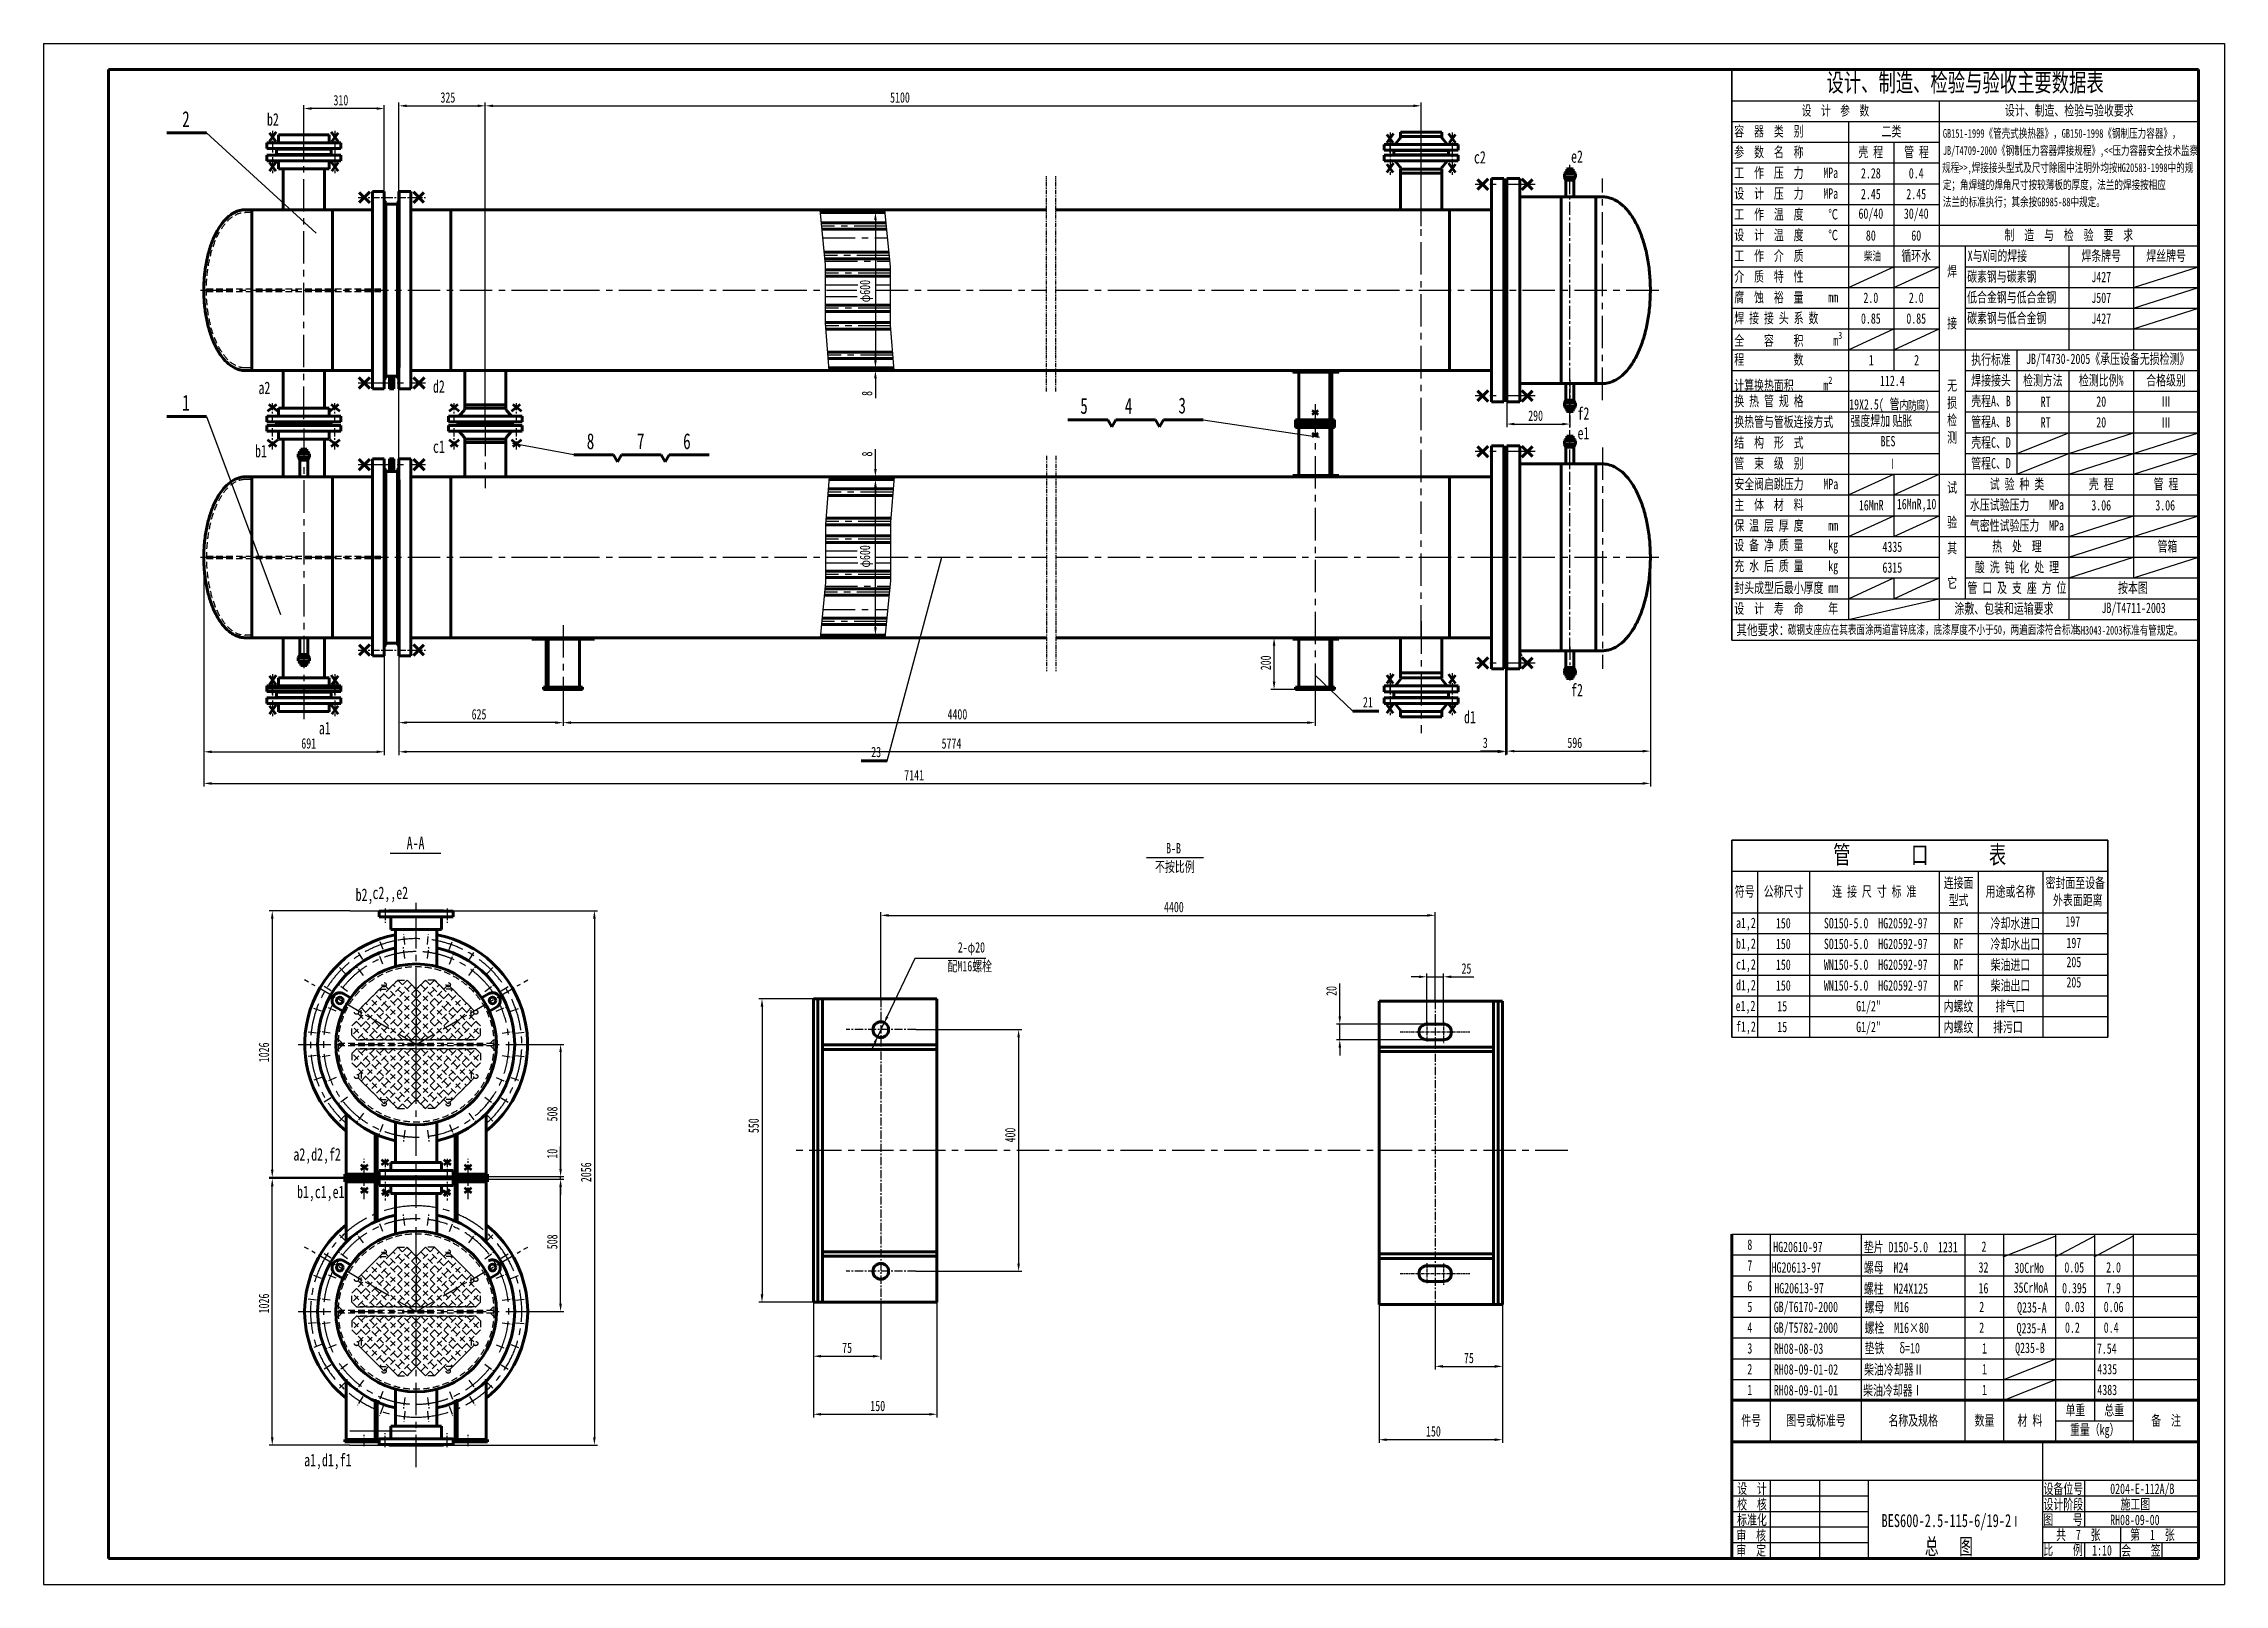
# Model space of a CAD drawing. Header units: millimetres. Extents: x 23903 to 90356, y -5632 to 81432.
# Drawn here: x 39090 to 47500, y 43890 to 49830 of the extents above; entities that cross this region are included whole.
import ezdxf
from ezdxf.enums import TextEntityAlignment as Align

# ---------------------------------------------------------------- set-up
doc = ezdxf.new("R2010")
doc.units = ezdxf.units.MM
for name, pattern in [('CENTER', [50.8, 31.75, -6.35, 6.35, -6.35]), ('CENTERX2', [4, 2.5, -0.5, 0.5, -0.5]), ('DASHEDX2', [38.1, 25.4, -12.7]), ('PHANTOM2', [31.75, 15.875, -3.175, 3.175, -3.175, 3.175, -3.175])]:
    doc.linetypes.add(name, pattern=pattern)
doc.layers.get('0').update_dxf_attribs({"lineweight": 60})
doc.layers.get('DEFPOINTS').update_dxf_attribs({"color": 6, "linetype": 'PHANTOM2', "lineweight": 25})
for name, color, linetype, lineweight in [('AA', 2, 'DASHEDX2', 25), ('CCX', 3, 'Continuous', 25), ('DD', 4, 'CENTER', 25)]:
    doc.layers.add(name, color=color, linetype=linetype, lineweight=lineweight)
doc.styles.add('HZ', font='SIMFANG.TTF', dxfattribs={"width": 0.7})
doc.styles.add('HZ123', font='SIMFANG.TTF', dxfattribs={"width": 0.7, "height": 2.5})
doc.styles.add('HZTXT', font='SIMFANG.TTF', dxfattribs={"width": 0.7, "height": 2.5})
doc.dimstyles.new('ISO-25$0', dxfattribs={"dimscale": 10, "dimtxt": 4, "dimasz": 3, "dimexe": 1.25, "dimexo": 0, "dimgap": 1.2, "dimtad": 1, "dimdec": 0, "dimtxsty": 'HZ', "dimcen": 0, "dimclrd": 256, "dimclrt": 256, "dimadec": 0, "dimazin": 0, "dimtfac": 1, "dimtdec": 0, "dimtmove": 0, "dimatfit": 2, "dimfxl": 1, "dimlwd": -1, "dimarcsym": 0})
doc.dimstyles.new('ISO-25$3', dxfattribs={"dimscale": 10, "dimtxt": 4, "dimasz": 3, "dimexe": 1.25, "dimexo": 0, "dimgap": 1.5, "dimtad": 2, "dimtih": 1, "dimtoh": 1, "dimdec": 0, "dimdsep": 46, "dimtxsty": 'HZ', "dimcen": -2.5, "dimadec": 0, "dimazin": 0, "dimtfac": 1, "dimtdec": 0, "dimtmove": 0, "dimatfit": 3, "dimldrblk": 'NONE', "dimfxl": 1, "dimarcsym": 0})

msp = doc.modelspace()

# ---------------------------------------------------------------- texts
at = {"color": 0, "style": 'HZ', "width": 0.7}
for s, height, p in [('2', 61.4, (39624.1, 49508.3)), ('1', 61.4, (39624.1, 48414.9)), ('5', 61.4, (43087.4, 48402.8)), ('4', 61.4, (43259.2, 48402.8)), ('3', 61.4, (43465.9, 48404.3)), ('8', 61.4, (41184.3, 48266.7)), ('7', 61.4, (41377.9, 48266.7)), ('6', 61.4, (41556, 48266.7)), ('21', 40, (44177.9, 47271.5)), ('23', 40, (42281.4, 47079.3))]:
    msp.add_text(s, height=height, dxfattribs=at).set_placement(p)
at = {"style": 'HZ123', "width": 0.7}
for s, p in [('a2', (39918.4, 48479.1)), ('d2', (40591.3, 48484.3)), ('f2', (45005.3, 48380.2)), ('b1', (39905.1, 48235.4)), ('c1', (40591.3, 48252.5)), ('e1', (45005.3, 48304.7))]:
    msp.add_text(s, height=48, dxfattribs=at).set_placement(p)
at = {"layer": 'CCX'}
for s, height, style, width, p in [('b2', 48, 'HZ123', 0.7, (39951.3, 49514)), (' GB151-1999《管壳式换热器》，GB150-1998《钢制压力容器》，', 33.75, 'HZ123', 0.7, (46397.9, 49467.2)), ('c2', 48, 'HZ123', 0.7, (44605.8, 49368.1)), ('e2', 48, 'HZ123', 0.7, (44980.3, 49370.8)), ('规程>>,焊接接头型式及尺寸除图中注明外均按HG20583-1998中的规', 33.75, 'HZ123', 0.7, (46411.2, 49335.2)), (' JB/T4709-2000《钢制压力容器焊接规程》,<<压力容器安全技术监察', 33.75, 'HZ123', 0.7, (46397.9, 49401.2)), (' 定；角焊缝的焊角尺寸按较薄板的厚度，法兰的焊接按相应', 33.75, 'HZ123', 0.7, (46397.9, 49269.1)), (' 法兰的标准执行；其余按GB985-88中规定。', 33.75, 'HZ123', 0.7, (46397.9, 49203.1)), ('19X2.5(', 40, 'HZ123', 0.7, (46052.9, 48419.4)), ('管', 40, 'HZ123', 0.7, (46208.4, 48420.3)), ('内', 35, 'HZ123', 0.7, (46247.2, 48420.3)), ('防', 35, 'HZ123', 0.7, (46279.7, 48417.6)), ('腐)', 35, 'HZ123', 0.7, (46311.6, 48420.3)), ('其他要求：', 40, 'HZ', 0.75, (45617.7, 47550)), (' 碳钢支座应在其表面涂两道富锌底漆，底漆厚度不小于50，两遍面漆符合标准', 33.75, 'HZ123', 0.7, (45800.2, 47554.1)), ('SH3043-2003标准有管规定。', 33.75, 'HZ123', 0.7, (46930.1, 47551.5)), ('f2', 48, 'HZ123', 0.7, (44980.3, 47314.1)), ('a1', 48, 'HZ123', 0.7, (40151.2, 47167.7)), ('d1', 48, 'HZ123', 0.7, (44567.6, 47209.8)), ('b2,', 48, 'HZ123', 0.7, (40293.2, 46524.7)), ('c2,,e2', 48, 'HZ123', 0.7, (40358.2, 46532.2)), ('a1,2', 40, 'HZ123', 0.7, (45616.5, 46420.5)), ('150', 40, 'HZ123', 0.7, (45770.3, 46419.3)), ('SO150-5.0  HG20592-97', 40, 'HZ123', 0.7, (45955.4, 46419.3)), ('RF', 40, 'HZ123', 0.7, (46455.5, 46419.3)), ('冷却水进口', 40, 'HZ123', 0.7, (46598.4, 46419)), ('197', 40, 'HZ123', 0.7, (46886.4, 46426)), ('b1,2', 40, 'HZ123', 0.7, (45616.5, 46340.5)), ('150', 40, 'HZ123', 0.7, (45770.3, 46339.3)), ('SO150-5.0  HG20592-97', 40, 'HZ123', 0.7, (45955.4, 46339.3)), ('RF', 40, 'HZ123', 0.7, (46455.5, 46339.3)), ('冷却水出口', 40, 'HZ123', 0.7, (46598.4, 46339)), ('197', 40, 'HZ123', 0.7, (46890.7, 46343.4)), ('c1,2', 40, 'HZ123', 0.7, (45616.5, 46260.5)), ('150', 40, 'HZ123', 0.7, (45770.3, 46259.3)), ('WN150-5.0  HG20592-97', 40, 'HZ123', 0.7, (45955.4, 46259.3)), ('RF', 40, 'HZ123', 0.7, (46455.5, 46259.3)), ('柴油进口', 40, 'HZ123', 0.7, (46598.4, 46259)), ('205', 40, 'HZ123', 0.7, (46890.7, 46269.6)), ('d1,2', 40, 'HZ123', 0.7, (45616.5, 46180.5)), ('150', 40, 'HZ123', 0.7, (45770.3, 46179.3)), ('WN150-5.0  HG20592-97', 40, 'HZ123', 0.7, (45955.4, 46179.3)), ('RF', 40, 'HZ123', 0.7, (46455.5, 46179.3)), ('柴油出口', 40, 'HZ123', 0.7, (46598.4, 46179)), ('205', 40, 'HZ123', 0.7, (46890.7, 46191.4)), ('e1,2', 40, 'HZ123', 0.7, (45615, 46100.5)), ('15', 40, 'HZ123', 0.7, (45775.6, 46099.3)), ('G1/2"', 40, 'HZ123', 0.7, (46079.7, 46099.3)), ('内螺纹', 40, 'HZ123', 0.7, (46416.9, 46099.3)), ('排气口', 40, 'HZ123', 0.7, (46617.3, 46099)), ('f1,2', 40, 'HZ123', 0.7, (45616.5, 46020.5)), ('15', 40, 'HZ123', 0.7, (45775.6, 46019.3)), ('G1/2"', 40, 'HZ123', 0.7, (46079.7, 46019.3)), ('内螺纹', 40, 'HZ123', 0.7, (46416.9, 46019.3)), ('排污口', 40, 'HZ123', 0.7, (46607.7, 46019)), ('a2,d2,f2', 48, 'HZ123', 0.7, (40053.1, 45523.8)), ('b1,c1,e1', 48, 'HZ123', 0.7, (40067.2, 45379.3)), ('8', 40, 'HZ', 0.7, (45660.2, 45180.1)), ('HG20610-97', 40.04, 'HZ', 0.7, (45759.8, 45171.2)), ('垫片 D150-5.0  1231', 40, 'HZ', 0.7, (46109.3, 45170.6)), ('2', 40, 'HZ', 0.7, (46562.9, 45172.4)), ('7', 40, 'HZ', 0.7, (45660.2, 45100.1)), ('HG20613-97', 40.04, 'HZ', 0.7, (45753.7, 45092.1)), ('螺母  M24', 40.04, 'HZ', 0.7, (46109.4, 45091.9)), ('32', 40, 'HZ', 0.7, (46551.7, 45092.4)), ('30CrMo', 40, 'HZ123', 0.7, (46689.9, 45090.4)), ('0.05', 40, 'HZ', 0.7, (46882.7, 45092.4)), ('2.0', 40, 'HZ', 0.7, (47043.7, 45092.4)), ('6', 40, 'HZ', 0.7, (45660.2, 45020.1)), ('HG20613-97', 40.04, 'HZ', 0.7, (45764.2, 45012.5)), ('螺柱  M24X125', 40, 'HZ', 0.7, (46109.3, 45010.6)), ('16', 40, 'HZ', 0.7, (46551.7, 45012.4)), ('35CrMoA', 40, 'HZ123', 0.7, (46686.9, 45014.3)), ('0.395', 40, 'HZ', 0.7, (46873.9, 45012.4)), ('7.9', 40, 'HZ', 0.7, (47043.7, 45012.4)), ('5', 40, 'HZ', 0.7, (45660.2, 44940.1)), (' GB/T6170-2000', 40.044, 'HZ', 0.7, (45742.9, 44939.9)), ('螺母  M16', 40.04, 'HZ', 0.7, (46111.9, 44939.6)), ('2', 40, 'HZ', 0.7, (46554.4, 44940.1)), ('Q235-A', 40, 'HZ123', 0.7, (46700.4, 44938.1)), ('0.03', 40, 'HZ', 0.7, (46885.1, 44940.1)), ('0.06', 40, 'HZ', 0.7, (47034.5, 44940.1)), ('4', 40, 'HZ', 0.7, (45660.2, 44860.1)), (' GB/T5782-2000', 40.044, 'HZ', 0.7, (45742.9, 44859.9)), ('螺栓  M16×80', 40.04, 'HZ', 0.7, (46111.9, 44859.6)), ('垫铁   δ=10', 40, 'HZ', 0.7, (46112.4, 44781.2)), ('2', 40, 'HZ', 0.7, (46554.4, 44860.1)), ('Q235-A', 40, 'HZ123', 0.7, (46698.6, 44858.1)), ('0.2', 40, 'HZ', 0.7, (46885.1, 44860.1)), ('0.4', 40, 'HZ', 0.7, (47034.5, 44860.1)), ('3', 40, 'HZ', 0.7, (45660.2, 44780.1)), ('RH08-08-03', 40.04, 'HZ', 0.7, (45762.3, 44778.9)), ('  柴油冷却器Ⅱ', 40, 'HZ', 0.7, (46072.3, 44698.3)), ('1', 40, 'HZ', 0.7, (46565.4, 44780.1)), ('Q235-B', 40, 'HZ123', 0.7, (46692.8, 44782.1)), ('7.54', 40, 'HZ', 0.7, (47008.1, 44779.3)), ('2', 40, 'HZ', 0.7, (45660.2, 44700.1)), ('1', 40, 'HZ', 0.7, (45660.2, 44620.1)), ('RH08-09-01-02', 40.044, 'HZ', 0.7, (45762.3, 44698.9)), ('RH08-09-01-01', 40.044, 'HZ', 0.7, (45762.3, 44618.9)), ('柴油冷却器Ⅰ', 40, 'HZ', 0.7, (46106.7, 44618.3)), ('1', 40, 'HZ', 0.7, (46565.4, 44700.1)), ('1', 40, 'HZ', 0.7, (46565.4, 44620.1)), ('4335', 40, 'HZ', 0.7, (47009.9, 44700.1)), ('4383', 40, 'HZ', 0.7, (47009.9, 44620.1)), ('a1,d1,f1', 48, 'HZ123', 0.7, (40094.5, 44345.7)), ('设  计', 40, 'HZTXT', 0.7, (45620.8, 44239.7)), ('设备位号', 40, 'HZTXT', 0.7, (46802.3, 44238.9)), ('0204-E-112A/B', 40, 'HZTXT', 0.7, (47059.4, 44238.8)), ('标准化', 40, 'HZTXT', 0.7, (45620.8, 44119.1)), ('校  核', 40, 'HZTXT', 0.7, (45620.8, 44179.1)), (' Ⅰ', 40, 'HZ', 0.7, (46657.3, 44113.2)), ('设计阶段', 40, 'HZTXT', 0.7, (46802.3, 44178.9)), ('图    号', 40, 'HZTXT', 0.7, (46801, 44119.9)), ('RH08-09-00', 40, 'HZTXT', 0.7, (47059.4, 44118.8)), ('施工图', 40, 'HZTXT', 0.7, (47099.2, 44179.5, 25)), ('审  核', 40, 'HZTXT', 0.7, (45617.8, 44058.9)), ('      总   图', 62.5, 'HZ123', 0.62, (46186.6, 44005)), ('共  7  张', 40, 'HZTXT', 0.7, (46850.6, 44061.4)), ('第  1  张', 40, 'HZTXT', 0.7, (47136.4, 44061.4)), ('审  定', 40, 'HZTXT', 0.7, (45617.7, 44001.7)), ('比    例', 40, 'HZTXT', 0.7, (46801.2, 44003.2)), ('会    签', 40, 'HZTXT', 0.7, (47101.5, 44000.9))]:
    msp.add_text(s, height=height, dxfattribs=dict(at, style=style, width=width)).set_placement(p)
at = {"layer": 'CCX', "style": 'HZTXT', "width": 0.7}
msp.add_text('1:10', height=40, dxfattribs=at).set_placement((47027.9, 44001.2), align=Align.CENTER)
at = {"layer": 'CCX'}
for s, insert, char_height, width, attachment_point, style in [('设计、制造、检验与验收主要数据表', (46499.8, 49676.3), 70, 1800, 5, 'HZ123'), ('{\\H0.9722x;设  计  参  数}', (45999.8, 49570.1), 40, 800, 5, 'HZ123'), ('设计、制造、检验与验收要求', (46901.7, 49570.7), 40, 1000, 5, 'HZ123'), ('容  器  类  别  ', (45609.8, 49490.1), 40, 450, 4, 'HZ123'), ('二类', (46216, 49490.1), 40, 175, 5, 'HZ123'), ('参  数  名  称  ', (45609.8, 49410.1), 40, 450, 4, 'HZ123'), ('壳 程', (46135.9, 49410.1), 40, 175, 5, 'HZ123'), ('管 程', (46312.4, 49410.1), 40, 175, 5, 'HZ123'), ('工  作  压  力    MPa  ', (45609.8, 49330.1), 40, 450, 4, 'HZ123'), ('2.28', (46136.4, 49330.1), 40, 175, 5, 'HZ123'), ('0.4', (46311.4, 49330.1), 40, 175, 5, 'HZ123'), ('设  计  压  力    MPa  ', (45609.8, 49250.1), 40, 450, 4, 'HZ123'), ('2.45', (46136.4, 49250.1), 40, 175, 5, 'HZ123'), ('2.45', (46311.4, 49250.1), 40, 175, 5, 'HZ123'), ('设  计  温  度     ℃ ', (45609.8, 49090.1), 40, 450, 4, 'HZ123'), ('工  作  温  度     ℃ ', (45609.8, 49170.1), 40, 450, 4, 'HZ123'), ('60/40', (46136.4, 49170.1), 40, 175, 5, 'HZ123'), ('30/40', (46311.4, 49170.1), 40, 175, 5, 'HZ123'), ('制  造  与  检  验  要  求', (46899.8, 49090.1), 40, 1000, 5, 'HZ123'), ('工  作  介  质      ', (45609.8, 49010.1), 40, 450, 4, 'HZ123'), ('柴油', (46142.6, 49009.2), 33.75, 175, 5, 'HZ123'), ('80', (46136.4, 49090.1), 40, 175, 5, 'HZ123'), ('循环水', (46311.4, 49010.1), 40, 175, 5, 'HZ123'), ('60', (46311.4, 49090.1), 40, 175, 5, 'HZ123'), ('X与X间的焊接', (46509.8, 49010.1), 40, 400, 4, 'HZ123'), ('焊条牌号', (47024.8, 49010.1), 40, 250, 5, 'HZ123'), ('焊丝牌号', (47274.8, 49010.1), 40, 250, 5, 'HZ123'), ('介  质  特  性', (45609.8, 48930.1), 40, 450, 4, 'HZ123'), ('焊\\P\\P\\P接', (46449.8, 48850.1), 40, 100, 5, 'HZ123'), ('碳素钢与碳素钢', (46507.7, 48930.1), 40, 400, 4, 'HZ123'), ('J427', (47024.8, 48930.1), 40, 250, 5, 'HZ123'), ('腐  蚀  裕  量     mm ', (45609.8, 48850.1), 40, 450, 4, 'HZ123'), ('2.0', (46136.4, 48850.1), 40, 175, 5, 'HZ123'), ('2.0', (46311.4, 48850.1), 40, 175, 5, 'HZ123'), ('低合金钢与低合金钢', (46507.7, 48850.1), 40, 400, 4, 'HZ123'), ('J507', (47024.8, 48850.1), 40, 250, 5, 'HZ123'), ('焊 接 接 头 系 数', (45609.8, 48770.1), 40, 450, 4, 'HZ123'), ('0.85', (46136.4, 48770.1), 40, 175, 5, 'HZ123'), ('0.85', (46311.4, 48770.1), 40, 175, 5, 'HZ123'), ('碳素钢与低合金钢', (46507.7, 48770.1), 40, 400, 4, 'HZ123'), ('J427', (47024.8, 48770.1), 40, 250, 5, 'HZ123'), ('\\A1;全    容    积      m{\\H0.7x;\\S3^ ;}', (45609.8, 48690.1), 40, 450, 4, 'HZ123'), ('程          数', (45609.8, 48610.1), 40, 450, 4, 'HZ123'), ('1', (46137.9, 48610.1), 40, 175, 5, 'HZ123'), ('2', (46312.9, 48610.1), 40, 175, 5, 'HZ123'), ('执行标准', (46599.8, 48610.1), 40, 200, 5, 'HZ123'), ('JB/T4730-2005《承压设备无损检测》', (47049.8, 48610.1), 40, 700, 5, 'HZ123'), ('\\A1;计算换热面积      m{\\H0.7x;\\S2^ ;}', (45609.6, 48517.4), 40, 450, 4, 'HZ123'), ('112.4', (46219.2, 48530.1), 40, 175, 5, 'HZ123'), ('无\\P损\\P检\\P测', (46449.8, 48410.1), 40, 100, 5, 'HZ123'), ('焊接接头', (46599.8, 48530.1), 40, 200, 5, 'HZ123'), ('检测方法', (46799.8, 48530.1), 40, 200, 5, 'HZ123'), ('检测比例%', (47024.8, 48530.1), 40, 250, 5, 'HZ123'), ('合格级别', (47274.8, 48530.1), 40, 250, 5, 'HZ123'), ('换 热 管 规 格      ', (45609.8, 48450.1), 40, 450, 4, 'HZ123'), ('壳程A、B', (46599.8, 48450.1), 40, 200, 5, 'HZ123'), ('RT', (46810.4, 48449.6), 40, 200, 5, 'HZ123'), ('20', (47024.8, 48450.1), 40, 250, 5, 'HZ123'), ('Ⅲ', (47274.8, 48450.1), 40, 250, 5, 'HZ123'), ('换热管与管板连接方式       ', (45609.8, 48370.1), 40, 450, 4, 'HZ123'), ('强度焊加 ', (46134.2, 48373.7), 40, 175, 5, 'HZ123'), (' 贴胀', (46248.5, 48373.7), 40, 175, 5, 'HZ123'), ('管程A、B', (46599.8, 48370.1), 40, 200, 5, 'HZ123'), ('RT', (46810.4, 48369.6), 40, 200, 5, 'HZ123'), ('20', (47024.8, 48370.1), 40, 250, 5, 'HZ123'), ('Ⅲ', (47274.8, 48370.1), 40, 250, 5, 'HZ123'), ('结  构  形  式     ', (45609.8, 48290.1), 40, 450, 4, 'HZ123'), ('BES', (46202.5, 48297.3), 40, 175, 5, 'HZ'), ('壳程C、D', (46599.8, 48290.1), 40, 200, 5, 'HZ123'), ('管  束  级  别     ', (45609.8, 48210.1), 40, 450, 4, 'HZ123'), ('Ⅰ', (46219.2, 48210.1), 40, 175, 5, 'HZ'), ('管程C、D', (46599.8, 48210.1), 40, 200, 5, 'HZ123'), ('安全阀启跳压力    MPa  ', (45609.8, 48130.1), 40, 450, 4, 'HZ123'), ('试\\P\\P验', (46449.8, 48050.1), 40, 100, 5, 'HZ123'), ('试 验 种 类   ', (46699.8, 48130.1), 40, 400, 5, 'HZ123'), ('壳 程', (47024.8, 48130.1), 40, 250, 5, 'HZ123'), ('管 程', (47274.8, 48130.1), 40, 250, 5, 'HZ123'), ('主  体  材  料', (45609.8, 48050.1), 40, 450, 4, 'HZ123'), ('16MnR', (46137.9, 48050.1), 40, 175, 5, 'HZ123'), ('16MnR,10', (46312.9, 48050.1), 40, 175, 5, 'HZ123'), ('水压试验压力    MPa', (46699.8, 48050.1), 40, 400, 5, 'HZ123'), ('3.06', (47024.8, 48050.1), 40, 250, 5, 'HZ123'), ('3.06', (47271.5, 48050.1), 40, 250, 5, 'HZ123'), ('保 温 层 厚 度     mm ', (45609.8, 47970.1), 40, 450, 4, 'HZ123'), ('气密性试验压力  MPa', (46699.8, 47970.1), 40, 400, 5, 'HZ123'), ('设 备 净 质 量     kg', (45609.8, 47890.1), 40, 450, 4, 'HZ123'), ('4335', (46219.2, 47890.1), 40, 175, 5, 'HZ'), ('\\P其\\P\\P它', (46449.8, 47850.1), 40, 100, 5, 'HZ123'), ('热  处  理', (46699.8, 47890.1), 40, 400, 5, 'HZ123'), (' 管箱 ', (47270.6, 47890.1), 40, 250, 5, 'HZ123'), ('充 水 后 质 量     kg', (45609.8, 47810.1), 40, 450, 4, 'HZ123'), ('6315', (46219.2, 47810.1), 40, 175, 5, 'HZ'), ('酸 洗 钝 化 处 理', (46699.8, 47810.1), 40, 400, 5, 'HZ123'), ('封头成型后最小厚度 mm', (45609.8, 47730.1), 40, 450, 4, 'HZ123'), ('管 口 及 支 座 方 位', (46699.8, 47730.1), 40, 400, 5, 'HZ123'), ('按本图', (47146.9, 47730.1), 40, 250, 5, 'HZ123'), ('设  计  寿  命     年', (45609.8, 47650.1), 40, 450, 4, 'HZ123'), ('涂敷、包装和运输要求', (46649.8, 47650.1), 40, 500, 5, 'HZ123'), ('JB/T4711-2003', (47149.8, 47650.1), 40, 500, 5, 'HZ123'), ('管       口       表', (46324.8, 46699.3), 70, 1450, 5, 'HZ123'), ('连接面\\P型式', (46474.8, 46559.3), 40, 250, 5, 'HZ123'), ('密封面至设备   外表面距离', (46924.8, 46559.3), 40, 250, 5, 'HZ123'), ('符号', (45649.8, 46559.3), 40, 100, 5, 'HZ123'), ('公称尺寸', (45799.8, 46559.3), 40, 200, 5, 'HZ123'), ('连 接 尺 寸 标 准', (46149.8, 46559.3), 40, 500, 5, 'HZ123'), ('用途或名称', (46674.8, 46559.3), 40, 250, 5, 'HZ123'), ('单重', (46924.8, 44560.1), 40, 150, 5, 'HZ123'), ('总重', (47074.8, 44560.1), 40, 150, 5, 'HZ123'), ('件号', (45674.8, 44520.1), 40, 150, 5, 'HZ123'), ('图号或标准号', (45924.8, 44520.1), 40, 350, 5, 'HZ123'), ('名称及规格', (46299.8, 44520.1), 40, 400, 5, 'HZ123'), ('数量', (46574.8, 44520.1), 40, 150, 5, 'HZ123'), ('材 料', (46749.8, 44520.1), 40, 200, 5, 'HZ123'), ('重量（kg）', (46999.8, 44480.1), 40, 300, 5, 'HZ123'), ('备  注', (47274.8, 44520.1), 40, 250, 5, 'HZ123'), ('\\pt350;BES600-2.5-115-6/19-2', (46177.5, 44161.1), 50, 586.782, 1, 'HZ')]:
    msp.add_mtext(s, dxfattribs=dict(at, insert=insert, char_height=char_height, width=width, attachment_point=attachment_point, style=style))
at = {"layer": 'CCX', "attachment_point": 5}
for s, insert, char_height, style in [('A-A', (40524.2, 46748.5), 48.05, 'HZ'), ('不按比例', (43452.4, 46654.6), 40, 'HZ123'), ('B-B', (43447.3, 46728.3), 40, 'HZ'), ('配M16螺栓', (42661.4, 46271.7), 40, 'HZ')]:
    msp.add_mtext(s, dxfattribs=dict(at, insert=insert, char_height=char_height, style=style))

# ---------------------------------------------------------------- blocks, each defined once
blk = doc.blocks.new('*D27')
at = {"layer": 'CCX', "color": 0, "lineweight": -2}
for p, q in [((42318.3, 46147.8), (42318.3, 46481.8)), ((44456.3, 46139.1), (44456.3, 46481.8))]:
    blk.add_line(p, q, dxfattribs=at)
at = {"layer": 'CCX'}
blk.add_line((42348.3, 46469.3), (44426.3, 46469.3), dxfattribs=at)
for points in [[(42348.3, 46474.3), (42348.3, 46464.3), (42318.3, 46469.3)], [(44426.3, 46474.3), (44426.3, 46464.3), (44456.3, 46469.3)]]:
    blk.add_solid(points, dxfattribs=at)
at = {"layer": 'DEFPOINTS', "color": 0}
for p in [(44456.3, 46469.3), (42318.3, 46147.8), (44456.3, 46139.1)]:
    blk.add_point(p, dxfattribs=at)
at = {"layer": 'CCX', "insert": (43448.6, 46501.3), "char_height": 40, "attachment_point": 5, "style": 'HZ'}
blk.add_mtext('4400', dxfattribs=at)
blk = doc.blocks.new('*D28')
at = {"layer": 'CCX', "color": 0, "lineweight": -2}
for p, q in [((44239.7, 44969.1), (44239.7, 44435.4)), ((44716.3, 44969.1), (44716.3, 44435.4))]:
    blk.add_line(p, q, dxfattribs=at)
at = {"layer": 'CCX'}
blk.add_line((44686.3, 44447.9), (44269.7, 44447.9), dxfattribs=at)
for points in [[(44269.7, 44452.9), (44269.7, 44442.9), (44239.7, 44447.9)], [(44686.3, 44452.9), (44686.3, 44442.9), (44716.3, 44447.9)]]:
    blk.add_solid(points, dxfattribs=at)
at = {"layer": 'DEFPOINTS', "color": 0}
for p in [(44239.7, 44969.1), (44716.3, 44969.1), (44239.7, 44447.9)]:
    blk.add_point(p, dxfattribs=at)
at = {"layer": 'CCX', "insert": (44449.5, 44479.9), "char_height": 40, "attachment_point": 5, "style": 'HZ'}
blk.add_mtext('150', dxfattribs=at)
blk = doc.blocks.new('*D29')
at = {"layer": 'CCX', "color": 0, "lineweight": -2}
for p, q in [((44456.3, 44969.1), (44456.3, 44718.1)), ((44716.3, 44969.1), (44716.3, 44718.1))]:
    blk.add_line(p, q, dxfattribs=at)
at = {"layer": 'CCX'}
blk.add_line((44486.3, 44730.6), (44686.3, 44730.6), dxfattribs=at)
for points in [[(44486.3, 44735.6), (44486.3, 44725.6), (44456.3, 44730.6)], [(44686.3, 44735.6), (44686.3, 44725.6), (44716.3, 44730.6)]]:
    blk.add_solid(points, dxfattribs=at)
at = {"layer": 'DEFPOINTS', "color": 0}
for p in [(44456.3, 44969.1), (44716.3, 44969.1), (44716.3, 44730.6)]:
    blk.add_point(p, dxfattribs=at)
at = {"layer": 'CCX', "insert": (44586.3, 44762.6), "char_height": 40, "attachment_point": 5, "style": 'HZ'}
blk.add_mtext('75', dxfattribs=at)
blk = doc.blocks.new('*D30')
at = {"layer": 'CCX', "color": 0, "lineweight": -2}
for p, q in [((42453.4, 46028.7), (42862.2, 46028.7)), ((42453.4, 45097), (42862.2, 45097))]:
    blk.add_line(p, q, dxfattribs=at)
at = {"layer": 'CCX'}
blk.add_line((42849.7, 45998.7), (42849.7, 45127), dxfattribs=at)
for points in [[(42844.7, 45998.7), (42854.7, 45998.7), (42849.7, 46028.7)], [(42844.7, 45127), (42854.7, 45127), (42849.7, 45097)]]:
    blk.add_solid(points, dxfattribs=at)
at = {"layer": 'DEFPOINTS', "color": 0}
for p in [(42453.4, 46028.7), (42453.4, 45097), (42849.7, 45097)]:
    blk.add_point(p, dxfattribs=at)
at = {"layer": 'CCX', "insert": (42817.7, 45622.4), "char_height": 40, "attachment_point": 5, "rotation": 90, "style": 'HZ'}
blk.add_mtext('400', dxfattribs=at)
blk = doc.blocks.new('*D19')
at = {"layer": 'CCX', "color": 0, "lineweight": -2}
for p, q in [((42450, 46302.7), (42343.3, 46079.2)), ((42723.2, 46302.7), (42450, 46302.7)), ((42307.9, 46005.2), (42330.3, 46052.1)), ((42295, 45978.1), (42282, 45951.1))]:
    blk.add_line(p, q, dxfattribs=at)
at = {"layer": 'CCX', "color": 0}
for points in [[(42290.5, 45980.3), (42299.5, 45976), (42307.9, 46005.2)], [(42338.7, 46081.4), (42347.8, 46077.1), (42330.3, 46052.1)]]:
    blk.add_solid(points, dxfattribs=at)
at = {"layer": 'DEFPOINTS', "color": 0}
for p in [(42307.9, 46005.2), (42330.3, 46052.1)]:
    blk.add_point(p, dxfattribs=at)
at = {"layer": 'CCX', "color": 0, "insert": (42667.7, 46340.7), "char_height": 40, "attachment_point": 5, "style": 'HZ'}
blk.add_mtext('2-φ20', dxfattribs=at)
blk = doc.blocks.new('_None')
blk = doc.blocks.new('*D31')
at = {"layer": 'CCX'}
for p, q in [((44393.8, 46232.5), (44363.8, 46232.5)), ((44423.8, 46232.5), (44488.8, 46232.5)), ((44518.8, 46232.5), (44604.9, 46232.5))]:
    blk.add_line(p, q, dxfattribs=at)
at = {"layer": 'CCX', "color": 0, "lineweight": -2}
for p, q in [((44423.8, 46050.2), (44423.8, 46245)), ((44488.8, 46050.2), (44488.8, 46245))]:
    blk.add_line(p, q, dxfattribs=at)
at = {"layer": 'CCX'}
for points in [[(44393.8, 46237.5), (44393.8, 46227.5), (44423.8, 46232.5)], [(44518.8, 46237.5), (44518.8, 46227.5), (44488.8, 46232.5)]]:
    blk.add_solid(points, dxfattribs=at)
at = {"layer": 'DEFPOINTS', "color": 0}
for p in [(44488.8, 46232.5), (44423.8, 46050.2), (44488.8, 46050.2)]:
    blk.add_point(p, dxfattribs=at)
at = {"layer": 'CCX', "insert": (44576.9, 46264.5), "char_height": 40, "attachment_point": 5, "style": 'HZ'}
blk.add_mtext('25', dxfattribs=at)
blk = doc.blocks.new('*D32')
at = {"layer": 'CCX', "color": 0, "lineweight": -2}
for p, q in [((42058.3, 46147.8), (41847.7, 46147.8)), ((42058.3, 44977.8), (41847.7, 44977.8))]:
    blk.add_line(p, q, dxfattribs=at)
at = {"layer": 'CCX'}
blk.add_line((41860.2, 46117.8), (41860.2, 45007.8), dxfattribs=at)
for points in [[(41855.2, 46117.8), (41865.2, 46117.8), (41860.2, 46147.8)], [(41855.2, 45007.8), (41865.2, 45007.8), (41860.2, 44977.8)]]:
    blk.add_solid(points, dxfattribs=at)
at = {"layer": 'DEFPOINTS', "color": 0}
for p in [(42058.3, 46147.8), (41860.2, 44977.8), (42058.3, 44977.8)]:
    blk.add_point(p, dxfattribs=at)
at = {"layer": 'CCX', "insert": (41828.2, 45658.4), "char_height": 40, "attachment_point": 5, "rotation": 90, "style": 'HZ'}
blk.add_mtext('550', dxfattribs=at)
blk = doc.blocks.new('*D33')
at = {"layer": 'CCX', "color": 0, "lineweight": -2}
for p, q in [((42058.3, 44977.8), (42058.3, 44757.2)), ((42318.3, 44977.8), (42318.3, 44757.2))]:
    blk.add_line(p, q, dxfattribs=at)
at = {"layer": 'CCX'}
blk.add_line((42088.3, 44769.7), (42288.3, 44769.7), dxfattribs=at)
for points in [[(42088.3, 44774.7), (42088.3, 44764.7), (42058.3, 44769.7)], [(42288.3, 44774.7), (42288.3, 44764.7), (42318.3, 44769.7)]]:
    blk.add_solid(points, dxfattribs=at)
at = {"layer": 'DEFPOINTS', "color": 0}
for p in [(42058.3, 44977.8), (42318.3, 44977.8), (42318.3, 44769.7)]:
    blk.add_point(p, dxfattribs=at)
at = {"layer": 'CCX', "insert": (42188.3, 44801.7), "char_height": 40, "attachment_point": 5, "style": 'HZ'}
blk.add_mtext('75', dxfattribs=at)
blk = doc.blocks.new('*D34')
at = {"layer": 'CCX', "color": 0, "lineweight": -2}
for p, q in [((42058.3, 44977.8), (42058.3, 44533.4)), ((42535, 44977.8), (42535, 44533.4))]:
    blk.add_line(p, q, dxfattribs=at)
at = {"layer": 'CCX'}
blk.add_line((42088.3, 44545.9), (42505, 44545.9), dxfattribs=at)
for points in [[(42088.3, 44550.9), (42088.3, 44540.9), (42058.3, 44545.9)], [(42505, 44550.9), (42505, 44540.9), (42535, 44545.9)]]:
    blk.add_solid(points, dxfattribs=at)
at = {"layer": 'DEFPOINTS', "color": 0}
for p in [(42058.3, 44977.8), (42535, 44977.8), (42535, 44545.9)]:
    blk.add_point(p, dxfattribs=at)
at = {"layer": 'CCX', "insert": (42306.5, 44577.9), "char_height": 40, "attachment_point": 5, "style": 'HZ'}
blk.add_mtext('150', dxfattribs=at)
blk = doc.blocks.new('*D35')
at = {"layer": 'CCX'}
for p, q in [((44088.4, 46080.2), (44088.4, 46206.7)), ((44088.4, 45989.6), (44088.4, 46050.2)), ((44088.4, 45959.6), (44088.4, 45929.6))]:
    blk.add_line(p, q, dxfattribs=at)
at = {"layer": 'CCX', "color": 0, "lineweight": -2}
for p, q in [((44423.8, 46050.2), (44075.9, 46050.2)), ((44426.4, 45989.6), (44075.9, 45989.6))]:
    blk.add_line(p, q, dxfattribs=at)
at = {"layer": 'CCX'}
for points in [[(44083.4, 46080.2), (44093.4, 46080.2), (44088.4, 46050.2)], [(44083.4, 45959.6), (44093.4, 45959.6), (44088.4, 45989.6)]]:
    blk.add_solid(points, dxfattribs=at)
at = {"layer": 'DEFPOINTS', "color": 0}
for p in [(44423.8, 46050.2), (44088.4, 45989.6), (44426.4, 45989.6)]:
    blk.add_point(p, dxfattribs=at)
at = {"layer": 'CCX', "insert": (44056.4, 46178), "char_height": 40, "attachment_point": 5, "rotation": 90, "style": 'HZ'}
blk.add_mtext('20', dxfattribs=at)
blk = doc.blocks.new('*D36')
at = {"layer": 'CCX', "color": 0, "lineweight": -2}
for p, q in [((43918.1, 47539.7), (43822.5, 47539.7)), ((43918.1, 47339.7), (43822.5, 47339.7))]:
    blk.add_line(p, q, dxfattribs=at)
at = {"layer": 'CCX'}
blk.add_line((43835, 47369.7), (43835, 47509.7), dxfattribs=at)
for points in [[(43830, 47509.7), (43840, 47509.7), (43835, 47539.7)], [(43830, 47369.7), (43840, 47369.7), (43835, 47339.7)]]:
    blk.add_solid(points, dxfattribs=at)
at = {"layer": 'DEFPOINTS', "color": 0}
for p in [(43835, 47539.7), (43918.1, 47539.7), (43918.1, 47339.7)]:
    blk.add_point(p, dxfattribs=at)
at = {"layer": 'CCX', "insert": (43803, 47442.8), "char_height": 40, "attachment_point": 5, "rotation": 90, "style": 'HZ'}
blk.add_mtext('200', dxfattribs=at)
blk = doc.blocks.new('*D37')
at = {"layer": 'CCX', "color": 0, "lineweight": -2}
for p, q in [((40460.1, 48229.7), (40460.1, 49602.9)), ((40793.1, 48365.1), (40793.1, 49602.9))]:
    blk.add_line(p, q, dxfattribs=at)
at = {"layer": 'CCX'}
blk.add_line((40490.1, 49590.4), (40763.1, 49590.4), dxfattribs=at)
for points in [[(40490.1, 49595.4), (40490.1, 49585.4), (40460.1, 49590.4)], [(40763.1, 49595.4), (40763.1, 49585.4), (40793.1, 49590.4)]]:
    blk.add_solid(points, dxfattribs=at)
at = {"layer": 'DEFPOINTS', "color": 0}
for p in [(40793.1, 49590.4), (40793.1, 48365.1), (40460.1, 48229.7)]:
    blk.add_point(p, dxfattribs=at)
at = {"layer": 'CCX', "insert": (40648.8, 49622.4), "char_height": 40, "attachment_point": 5, "style": 'HZ'}
blk.add_mtext('325', dxfattribs=at)
blk = doc.blocks.new('*D20')
at = {"layer": 'CCX', "color": 0, "lineweight": -2}
for p, q in [((42128.6, 48149.7), (42310.1, 48149.7)), ((42128.6, 47549.7), (42310.1, 47549.7))]:
    blk.add_line(p, q, dxfattribs=at)
at = {"layer": 'CCX'}
blk.add_line((42297.6, 47579.7), (42297.6, 48119.7), dxfattribs=at)
for points in [[(42292.6, 48119.7), (42302.6, 48119.7), (42297.6, 48149.7)], [(42292.6, 47579.7), (42302.6, 47579.7), (42297.6, 47549.7)]]:
    blk.add_solid(points, dxfattribs=at)
at = {"layer": 'DEFPOINTS', "color": 0}
for p in [(42128.6, 48149.7), (42297.6, 48149.7), (42128.6, 47549.7)]:
    blk.add_point(p, dxfattribs=at)
at = {"layer": 'CCX', "insert": (42262.5, 47853.4), "char_height": 40, "attachment_point": 5, "rotation": 90, "style": 'HZ'}
blk.add_mtext('φ600', dxfattribs=at)
blk = doc.blocks.new('*D21')
at = {"layer": 'CCX'}
for p, q in [((42297.6, 48189.7), (42297.6, 48266.2)), ((42297.6, 48149.7), (42297.6, 48159.7)), ((42297.6, 48119.7), (42297.6, 48089.7))]:
    blk.add_line(p, q, dxfattribs=at)
at = {"layer": 'CCX', "color": 0, "lineweight": -2}
for p, q in [((42200.7, 48159.7), (42310.1, 48159.7)), ((42200.7, 48149.7), (42310.1, 48149.7))]:
    blk.add_line(p, q, dxfattribs=at)
at = {"layer": 'CCX'}
for points in [[(42292.6, 48189.7), (42302.6, 48189.7), (42297.6, 48159.7)], [(42292.6, 48119.7), (42302.6, 48119.7), (42297.6, 48149.7)]]:
    blk.add_solid(points, dxfattribs=at)
at = {"layer": 'DEFPOINTS', "color": 0}
for p in [(42200.7, 48159.7), (42200.7, 48149.7), (42297.6, 48159.7)]:
    blk.add_point(p, dxfattribs=at)
at = {"layer": 'CCX', "insert": (42265.6, 48248), "char_height": 40, "attachment_point": 5, "rotation": 90, "style": 'HZ'}
blk.add_mtext('8', dxfattribs=at)
blk = doc.blocks.new('*D38')
at = {"layer": 'CCX', "color": 0, "lineweight": -2}
for p, q in [((39707.6, 47849.7), (39707.6, 47087.5)), ((40403.6, 47469.7), (40403.6, 47087.5))]:
    blk.add_line(p, q, dxfattribs=at)
at = {"layer": 'CCX'}
blk.add_line((39737.6, 47100), (40373.6, 47100), dxfattribs=at)
for points in [[(39737.6, 47105), (39737.6, 47095), (39707.6, 47100)], [(40373.6, 47105), (40373.6, 47095), (40403.6, 47100)]]:
    blk.add_solid(points, dxfattribs=at)
at = {"layer": 'DEFPOINTS', "color": 0}
for p in [(39707.6, 47849.7), (40403.6, 47469.7), (40403.6, 47100)]:
    blk.add_point(p, dxfattribs=at)
at = {"layer": 'CCX', "insert": (40112.1, 47132), "char_height": 40, "attachment_point": 5, "style": 'HZ'}
blk.add_mtext('691', dxfattribs=at)
blk = doc.blocks.new('*D22')
at = {"layer": 'CCX', "color": 0, "lineweight": -2}
for p, q in [((40460.1, 47469.7), (40460.1, 47199.9)), ((41093.1, 47339.7), (41093.1, 47199.9))]:
    blk.add_line(p, q, dxfattribs=at)
at = {"layer": 'CCX'}
blk.add_line((41063.1, 47212.4), (40490.1, 47212.4), dxfattribs=at)
for points in [[(40490.1, 47217.4), (40490.1, 47207.4), (40460.1, 47212.4)], [(41063.1, 47217.4), (41063.1, 47207.4), (41093.1, 47212.4)]]:
    blk.add_solid(points, dxfattribs=at)
at = {"layer": 'DEFPOINTS', "color": 0}
for p in [(40460.1, 47469.7), (41093.1, 47339.7), (40460.1, 47212.4)]:
    blk.add_point(p, dxfattribs=at)
at = {"layer": 'CCX', "insert": (40769, 47244.4), "char_height": 40, "attachment_point": 5, "style": 'HZ'}
blk.add_mtext('625', dxfattribs=at)
blk = doc.blocks.new('*D39')
at = {"layer": 'CCX', "color": 0, "lineweight": -2}
for p, q in [((43993.1, 47349.7), (43993.1, 47199.9)), ((41093.1, 47339.7), (41093.1, 47199.9))]:
    blk.add_line(p, q, dxfattribs=at)
at = {"layer": 'CCX'}
blk.add_line((41123.1, 47212.4), (43963.1, 47212.4), dxfattribs=at)
for points in [[(41123.1, 47217.4), (41123.1, 47207.4), (41093.1, 47212.4)], [(43963.1, 47217.4), (43963.1, 47207.4), (43993.1, 47212.4)]]:
    blk.add_solid(points, dxfattribs=at)
at = {"layer": 'DEFPOINTS', "color": 0}
for p in [(43993.1, 47349.7), (41093.1, 47339.7), (43993.1, 47212.4)]:
    blk.add_point(p, dxfattribs=at)
at = {"layer": 'CCX', "insert": (42613.8, 47244.4), "char_height": 40, "attachment_point": 5, "style": 'HZ'}
blk.add_mtext('4400', dxfattribs=at)
blk = doc.blocks.new('*D40')
at = {"layer": 'CCX', "color": 0, "lineweight": -2}
for p, q in [((45286.1, 47849.7), (45286.1, 47090)), ((44732.1, 47466.7), (44732.1, 47090))]:
    blk.add_line(p, q, dxfattribs=at)
at = {"layer": 'CCX'}
blk.add_line((44762.1, 47102.5), (45256.1, 47102.5), dxfattribs=at)
for points in [[(44762.1, 47107.5), (44762.1, 47097.5), (44732.1, 47102.5)], [(45256.1, 47107.5), (45256.1, 47097.5), (45286.1, 47102.5)]]:
    blk.add_solid(points, dxfattribs=at)
at = {"layer": 'DEFPOINTS', "color": 0}
for p in [(45286.1, 47849.7), (44732.1, 47466.7), (45286.1, 47102.5)]:
    blk.add_point(p, dxfattribs=at)
at = {"layer": 'CCX', "insert": (44994.5, 47134.5), "char_height": 40, "attachment_point": 5, "style": 'HZ'}
blk.add_mtext('596', dxfattribs=at)
blk = doc.blocks.new('*D41')
at = {"layer": 'CCX', "color": 0, "lineweight": -2}
for p, q in [((44727.6, 47468.2), (44727.6, 47090)), ((44732.1, 47466.7), (44732.1, 47090))]:
    blk.add_line(p, q, dxfattribs=at)
at = {"layer": 'CCX'}
for p, q in [((44697.6, 47102.5), (44631.5, 47102.5)), ((44732.1, 47102.5), (44727.6, 47102.5)), ((44762.1, 47102.5), (44792.1, 47102.5))]:
    blk.add_line(p, q, dxfattribs=at)
for points in [[(44697.6, 47107.5), (44697.6, 47097.5), (44727.6, 47102.5)], [(44762.1, 47107.5), (44762.1, 47097.5), (44732.1, 47102.5)]]:
    blk.add_solid(points, dxfattribs=at)
at = {"layer": 'DEFPOINTS', "color": 0}
for p in [(44727.6, 47468.2), (44732.1, 47466.7), (44727.6, 47102.5)]:
    blk.add_point(p, dxfattribs=at)
at = {"layer": 'CCX', "insert": (44649.6, 47134.5), "char_height": 40, "attachment_point": 5, "style": 'HZ'}
blk.add_mtext('3', dxfattribs=at)
blk = doc.blocks.new('*D23')
at = {"layer": 'CCX', "color": 0, "lineweight": -2}
for p, q in [((40460.1, 47469.7), (40460.1, 47087.5)), ((44727.6, 47466.7), (44727.6, 47087.5))]:
    blk.add_line(p, q, dxfattribs=at)
at = {"layer": 'CCX'}
blk.add_line((44697.6, 47100), (40490.1, 47100), dxfattribs=at)
for points in [[(40490.1, 47105), (40490.1, 47095), (40460.1, 47100)], [(44697.6, 47105), (44697.6, 47095), (44727.6, 47100)]]:
    blk.add_solid(points, dxfattribs=at)
at = {"layer": 'DEFPOINTS', "color": 0}
for p in [(40460.1, 47469.7), (44727.6, 47466.7), (40460.1, 47100)]:
    blk.add_point(p, dxfattribs=at)
at = {"layer": 'CCX', "insert": (42590.9, 47132), "char_height": 40, "attachment_point": 5, "style": 'HZ'}
blk.add_mtext('5774', dxfattribs=at)
blk = doc.blocks.new('*D24')
at = {"layer": 'CCX', "color": 0, "lineweight": -2}
for p, q in [((39707.6, 47849.7), (39707.6, 46965.6)), ((45286.1, 47849.7), (45286.1, 46965.6))]:
    blk.add_line(p, q, dxfattribs=at)
at = {"layer": 'CCX'}
blk.add_line((39737.6, 46978.1), (45256.1, 46978.1), dxfattribs=at)
for points in [[(39737.6, 46983.1), (39737.6, 46973.1), (39707.6, 46978.1)], [(45256.1, 46983.1), (45256.1, 46973.1), (45286.1, 46978.1)]]:
    blk.add_solid(points, dxfattribs=at)
at = {"layer": 'DEFPOINTS', "color": 0}
for p in [(39707.6, 47849.7), (45286.1, 47849.7), (45286.1, 46978.1)]:
    blk.add_point(p, dxfattribs=at)
at = {"layer": 'CCX', "insert": (42446.9, 47010.1), "char_height": 40, "attachment_point": 5, "style": 'HZ'}
blk.add_mtext('7141', dxfattribs=at)
blk = doc.blocks.new('*D42')
at = {"layer": 'CCX', "color": 0, "lineweight": -2}
for p, q in [((44732.1, 48449.7), (44732.1, 48351)), ((44976.1, 48396), (44976.1, 48351))]:
    blk.add_line(p, q, dxfattribs=at)
at = {"layer": 'CCX'}
blk.add_line((44762.1, 48363.5), (44946.1, 48363.5), dxfattribs=at)
for points in [[(44762.1, 48368.5), (44762.1, 48358.5), (44732.1, 48363.5)], [(44946.1, 48368.5), (44946.1, 48358.5), (44976.1, 48363.5)]]:
    blk.add_solid(points, dxfattribs=at)
at = {"layer": 'DEFPOINTS', "color": 0}
for p in [(44732.1, 48449.7), (44976.1, 48396), (44976.1, 48363.5)]:
    blk.add_point(p, dxfattribs=at)
at = {"layer": 'CCX', "insert": (44843.5, 48395.5), "char_height": 40, "attachment_point": 5, "style": 'HZ'}
blk.add_mtext('290', dxfattribs=at)
blk = doc.blocks.new('*D25')
at = {"layer": 'CCX', "color": 0, "lineweight": -2}
for p, q in [((42128.6, 49179.7), (42310.1, 49179.7)), ((42128.6, 48579.7), (42310.1, 48579.7))]:
    blk.add_line(p, q, dxfattribs=at)
at = {"layer": 'CCX'}
blk.add_line((42297.6, 49149.7), (42297.6, 48609.7), dxfattribs=at)
for points in [[(42292.6, 49149.7), (42302.6, 49149.7), (42297.6, 49179.7)], [(42292.6, 48609.7), (42302.6, 48609.7), (42297.6, 48579.7)]]:
    blk.add_solid(points, dxfattribs=at)
at = {"layer": 'DEFPOINTS', "color": 0}
for p in [(42128.6, 49179.7), (42128.6, 48579.7), (42297.6, 48579.7)]:
    blk.add_point(p, dxfattribs=at)
at = {"layer": 'CCX', "insert": (42262.5, 48876.1), "char_height": 40, "attachment_point": 5, "rotation": 90, "style": 'HZ'}
blk.add_mtext('φ600', dxfattribs=at)
blk = doc.blocks.new('*D26')
at = {"layer": 'CCX'}
for p, q in [((42297.6, 48609.7), (42297.6, 48639.7)), ((42297.6, 48579.7), (42297.6, 48569.7)), ((42297.6, 48539.7), (42297.6, 48463.3))]:
    blk.add_line(p, q, dxfattribs=at)
at = {"layer": 'CCX', "color": 0, "lineweight": -2}
for p, q in [((42200.7, 48579.7), (42310.1, 48579.7)), ((42200.7, 48569.7), (42310.1, 48569.7))]:
    blk.add_line(p, q, dxfattribs=at)
at = {"layer": 'CCX'}
for points in [[(42292.6, 48609.7), (42302.6, 48609.7), (42297.6, 48579.7)], [(42292.6, 48539.7), (42302.6, 48539.7), (42297.6, 48569.7)]]:
    blk.add_solid(points, dxfattribs=at)
at = {"layer": 'DEFPOINTS', "color": 0}
for p in [(42200.7, 48579.7), (42200.7, 48569.7), (42297.6, 48569.7)]:
    blk.add_point(p, dxfattribs=at)
at = {"layer": 'CCX', "insert": (42265.6, 48481.5), "char_height": 40, "attachment_point": 5, "rotation": 90, "style": 'HZ'}
blk.add_mtext('8', dxfattribs=at)
blk = doc.blocks.new('*D43')
at = {"layer": 'CCX', "color": 0, "lineweight": -2}
for p, q in [((40093.1, 49400.7), (40093.1, 49592.4)), ((40403.6, 49259.7), (40403.6, 49592.4))]:
    blk.add_line(p, q, dxfattribs=at)
at = {"layer": 'CCX'}
blk.add_line((40373.6, 49579.9), (40123.1, 49579.9), dxfattribs=at)
for points in [[(40123.1, 49584.9), (40123.1, 49574.9), (40093.1, 49579.9)], [(40373.6, 49584.9), (40373.6, 49574.9), (40403.6, 49579.9)]]:
    blk.add_solid(points, dxfattribs=at)
at = {"layer": 'DEFPOINTS', "color": 0}
for p in [(40093.1, 49579.9), (40093.1, 49400.7), (40403.6, 49259.7)]:
    blk.add_point(p, dxfattribs=at)
at = {"layer": 'CCX', "insert": (40236.2, 49611.9), "char_height": 40, "attachment_point": 5, "style": 'HZ'}
blk.add_mtext('310', dxfattribs=at)
blk = doc.blocks.new('*D167')
at = {"layer": 'CCX', "color": 0, "lineweight": -2}
for p, q in [((40793.1, 48613.4), (40793.1, 49602.9)), ((44402.1, 49189.7), (44402.1, 49602.9))]:
    blk.add_line(p, q, dxfattribs=at)
at = {"layer": 'CCX'}
blk.add_line((40823.1, 49590.4), (44372.1, 49590.4), dxfattribs=at)
for points in [[(40823.1, 49595.4), (40823.1, 49585.4), (40793.1, 49590.4)], [(44372.1, 49595.4), (44372.1, 49585.4), (44402.1, 49590.4)]]:
    blk.add_solid(points, dxfattribs=at)
at = {"layer": 'DEFPOINTS', "color": 0}
for p in [(44402.1, 49590.4), (44402.1, 49189.7), (40793.1, 48613.4)]:
    blk.add_point(p, dxfattribs=at)
at = {"layer": 'CCX', "insert": (42392.3, 49622.4), "char_height": 40, "attachment_point": 5, "style": 'HZ'}
blk.add_mtext('5100', dxfattribs=at)
blk = doc.blocks.new('*D182')
at = {"layer": 'CCX', "color": 0, "lineweight": -2}
for p, q in [((40271, 46487.1), (39959, 46487.1)), ((40271, 45459.1), (39959, 45459.1))]:
    blk.add_line(p, q, dxfattribs=at)
at = {"layer": 'CCX'}
blk.add_line((39971.5, 46457.1), (39971.5, 45489.1), dxfattribs=at)
for points in [[(39966.5, 46457.1), (39976.5, 46457.1), (39971.5, 46487.1)], [(39966.5, 45489.1), (39976.5, 45489.1), (39971.5, 45459.1)]]:
    blk.add_solid(points, dxfattribs=at)
at = {"layer": 'DEFPOINTS', "color": 0}
for p in [(40271, 46487.1), (39971.5, 45459.1), (40271, 45459.1)]:
    blk.add_point(p, dxfattribs=at)
at = {"layer": 'CCX', "insert": (39939.5, 45941.2), "char_height": 40, "attachment_point": 5, "rotation": 90, "style": 'HZ'}
blk.add_mtext('1026', dxfattribs=at)
blk = doc.blocks.new('*D186')
at = {"layer": 'CCX', "color": 0, "lineweight": -2}
for p, q in [((40981.1, 45972.1), (41096, 45972.1)), ((40801.5, 45462.1), (41096, 45462.1))]:
    blk.add_line(p, q, dxfattribs=at)
at = {"layer": 'CCX'}
blk.add_line((41083.5, 45942.1), (41083.5, 45492.1), dxfattribs=at)
for points in [[(41078.5, 45942.1), (41088.5, 45942.1), (41083.5, 45972.1)], [(41078.5, 45492.1), (41088.5, 45492.1), (41083.5, 45462.1)]]:
    blk.add_solid(points, dxfattribs=at)
at = {"layer": 'DEFPOINTS', "color": 0}
for p in [(40981.1, 45972.1), (40801.5, 45462.1), (41083.5, 45462.1)]:
    blk.add_point(p, dxfattribs=at)
at = {"layer": 'CCX', "insert": (41051.5, 45703.6), "char_height": 40, "attachment_point": 5, "rotation": 90, "style": 'HZ'}
blk.add_mtext('508', dxfattribs=at)
blk = doc.blocks.new('*D183')
at = {"layer": 'CCX', "color": 0, "lineweight": -2}
for p, q in [((40271, 45455.1), (39959, 45455.1)), ((40271, 44427.1), (39959, 44427.1))]:
    blk.add_line(p, q, dxfattribs=at)
at = {"layer": 'CCX'}
blk.add_line((39971.5, 44457.1), (39971.5, 45425.1), dxfattribs=at)
for points in [[(39966.5, 45425.1), (39976.5, 45425.1), (39971.5, 45455.1)], [(39966.5, 44457.1), (39976.5, 44457.1), (39971.5, 44427.1)]]:
    blk.add_solid(points, dxfattribs=at)
at = {"layer": 'DEFPOINTS', "color": 0}
for p in [(39971.5, 45455.1), (40271, 45455.1), (40271, 44427.1)]:
    blk.add_point(p, dxfattribs=at)
at = {"layer": 'CCX', "insert": (39939.5, 44973.1), "char_height": 40, "attachment_point": 5, "rotation": 90, "style": 'HZ'}
blk.add_mtext('1026', dxfattribs=at)
blk = doc.blocks.new('*D187')
at = {"layer": 'CCX', "color": 0, "lineweight": -2}
for p, q in [((40801.5, 45452.1), (41096, 45452.1)), ((40981.1, 44942.1), (41096, 44942.1))]:
    blk.add_line(p, q, dxfattribs=at)
at = {"layer": 'CCX'}
blk.add_line((41083.5, 44972.1), (41083.5, 45422.1), dxfattribs=at)
for points in [[(41078.5, 45422.1), (41088.5, 45422.1), (41083.5, 45452.1)], [(41078.5, 44972.1), (41088.5, 44972.1), (41083.5, 44942.1)]]:
    blk.add_solid(points, dxfattribs=at)
at = {"layer": 'DEFPOINTS', "color": 0}
for p in [(40801.5, 45452.1), (41083.5, 45452.1), (40981.1, 44942.1)]:
    blk.add_point(p, dxfattribs=at)
at = {"layer": 'CCX', "insert": (41051.5, 45210.7), "char_height": 40, "attachment_point": 5, "rotation": 90, "style": 'HZ'}
blk.add_mtext('508', dxfattribs=at)
blk = doc.blocks.new('*D184')
at = {"layer": 'CCX'}
for p, q in [((41083.5, 45492.1), (41083.5, 45578.7)), ((41083.5, 45452.1), (41083.5, 45462.1)), ((41083.5, 45422.1), (41083.5, 45392.1))]:
    blk.add_line(p, q, dxfattribs=at)
at = {"layer": 'CCX', "color": 0, "lineweight": -2}
for p, q in [((40801.5, 45462.1), (41096, 45462.1)), ((40801.5, 45452.1), (41096, 45452.1))]:
    blk.add_line(p, q, dxfattribs=at)
at = {"layer": 'CCX'}
for points in [[(41078.5, 45492.1), (41088.5, 45492.1), (41083.5, 45462.1)], [(41078.5, 45422.1), (41088.5, 45422.1), (41083.5, 45452.1)]]:
    blk.add_solid(points, dxfattribs=at)
at = {"layer": 'DEFPOINTS', "color": 0}
for p in [(40801.5, 45462.1), (40801.5, 45452.1), (41083.5, 45462.1)]:
    blk.add_point(p, dxfattribs=at)
at = {"layer": 'CCX', "insert": (41051.5, 45550.4), "char_height": 40, "attachment_point": 5, "rotation": 90, "style": 'HZ'}
blk.add_mtext('10', dxfattribs=at)
blk = doc.blocks.new('*D185')
at = {"layer": 'CCX', "color": 0, "lineweight": -2}
for p, q in [((40557.4, 46487.1), (41226.3, 46487.1)), ((40525.7, 44427.1), (41226.3, 44427.1))]:
    blk.add_line(p, q, dxfattribs=at)
at = {"layer": 'CCX'}
blk.add_line((41213.8, 46457.1), (41213.8, 44457.1), dxfattribs=at)
for points in [[(41208.8, 46457.1), (41218.8, 46457.1), (41213.8, 46487.1)], [(41208.8, 44457.1), (41218.8, 44457.1), (41213.8, 44427.1)]]:
    blk.add_solid(points, dxfattribs=at)
at = {"layer": 'DEFPOINTS', "color": 0}
for p in [(40557.4, 46487.1), (40525.7, 44427.1), (41213.8, 44427.1)]:
    blk.add_point(p, dxfattribs=at)
at = {"layer": 'CCX', "insert": (41181.8, 45478.9), "char_height": 40, "attachment_point": 5, "rotation": 90, "style": 'HZ'}
blk.add_mtext('2056', dxfattribs=at)

# ---------------------------------------------------------------- dimensions: what is measured, and where the dimension line sits
at = {"layer": 'CCX'}
for base, p1, p2, text, picture, middle in [((40093.1, 49579.9), (40403.6, 49259.7), (40093.1, 49400.7), '310', '*D43', (40236.2, 49579.9)), ((40793.1, 49590.4), (40460.1, 48229.7), (40793.1, 48365.1), '325', '*D37', (40648.8, 49590.4)), ((44402.1, 49590.4), (40793.1, 48613.4), (44402.1, 49189.7), '5100', '*D167', (42392.3, 49590.4)), ((44976.1, 48363.5), (44732.1, 48449.7), (44976.1, 48396), '290', '*D42', (44843.5, 48363.5)), ((40403.6, 47100), (39707.6, 47849.7), (40403.6, 47469.7), '691', '*D38', (40112.1, 47100)), ((45286.1, 46978.1), (39707.6, 47849.7), (45286.1, 47849.7), '7141', '*D24', (42446.9, 46978.1)), ((45286.1, 47102.5), (44732.1, 47466.7), (45286.1, 47849.7), '596', '*D40', (44994.5, 47102.5)), ((40460.1, 47212.4), (41093.1, 47339.7), (40460.1, 47469.7), '625', '*D22', (40769, 47212.4)), ((40460.1, 47100), (44727.6, 47466.7), (40460.1, 47469.7), '5774', '*D23', (42590.9, 47100)), ((44727.6, 47102.5), (44732.1, 47466.7), (44727.6, 47468.2), '3', '*D41', (44649.6, 47102.5)), ((43993.1, 47212.4), (41093.1, 47339.7), (43993.1, 47349.7), '4400', '*D39', (42613.8, 47212.4)), ((44456.3, 46469.3), (42318.3, 46147.8), (44456.3, 46139.1), '4400', '*D27', (43448.6, 46469.3)), ((44488.8, 46232.5), (44423.8, 46050.2), (44488.8, 46050.2), '25', '*D31', (44576.9, 46232.5)), ((42318.3, 44769.7), (42058.3, 44977.8), (42318.3, 44977.8), '75', '*D33', (42188.3, 44769.7)), ((42535, 44545.9), (42058.3, 44977.8), (42535, 44977.8), '150', '*D34', (42306.5, 44545.9)), ((44239.7, 44447.9), (44716.3, 44969.1), (44239.7, 44969.1), '150', '*D28', (44449.5, 44447.9)), ((44716.3, 44730.6), (44456.3, 44969.1), (44716.3, 44969.1), '75', '*D29', (44586.3, 44730.6))]:
    dim = msp.add_linear_dim(base=base, p1=p1, p2=p2, text=text, dimstyle='ISO-25$0', dxfattribs=at)
    dim.commit()
    dim.dimension.update_dxf_attribs({"geometry": picture, "text_midpoint": middle, "dimtype": 160})
for base, p1, p2, angle, text, picture, middle in [((42297.6, 48579.7), (42128.6, 49179.7), (42128.6, 48579.7), 270, 'φ<>', '*D25', (42297.6, 48876.1)), ((42297.6, 48569.7), (42200.7, 48579.7), (42200.7, 48569.7), 270, '8', '*D26', (42297.6, 48481.5)), ((42297.6, 48159.7), (42200.7, 48149.7), (42200.7, 48159.7), 90, '8', '*D21', (42297.6, 48248)), ((42297.6, 48149.7), (42128.6, 47549.7), (42128.6, 48149.7), 90, 'φ<>', '*D20', (42297.6, 47853.4)), ((39971.5, 45459.1), (40271, 46487.1), (40271, 45459.1), 90, '1026', '*D182', (39971.5, 45941.2)), ((41213.8, 44427.1), (40557.4, 46487.1), (40525.7, 44427.1), 90, '2056', '*D185', (41213.8, 45478.9)), ((44088.4, 45989.6), (44423.8, 46050.2), (44426.4, 45989.6), 90, '20', '*D35', (44088.4, 46178)), ((41860.2, 44977.8), (42058.3, 46147.8), (42058.3, 44977.8), 90, '550', '*D32', (41860.2, 45658.4)), ((42849.7, 45097), (42453.4, 46028.7), (42453.4, 45097), 90, '400', '*D30', (42849.7, 45622.4)), ((41083.5, 45462.1), (40981.1, 45972.1), (40801.5, 45462.1), 90, '508', '*D186', (41083.5, 45703.6)), ((41083.5, 45462.1), (40801.5, 45452.1), (40801.5, 45462.1), 90, '10', '*D184', (41083.5, 45550.4)), ((39971.5, 45455.1), (40271, 44427.1), (40271, 45455.1), 270, '1026', '*D183', (39971.5, 44973.1)), ((41083.5, 45452.1), (40981.1, 44942.1), (40801.5, 45452.1), 270, '508', '*D187', (41083.5, 45210.7))]:
    dim = msp.add_linear_dim(base=base, p1=p1, p2=p2, angle=angle, text=text, dimstyle='ISO-25$0', dxfattribs=at)
    dim.commit()
    dim.dimension.update_dxf_attribs({"geometry": picture, "text_midpoint": middle, "dimtype": 160})
dim = msp.add_linear_dim(base=(43835, 47539.7), p1=(43918.1, 47339.7), p2=(43918.1, 47539.7), angle=90, dimstyle='ISO-25$0', dxfattribs=at)
dim.commit()
dim.dimension.update_dxf_attribs({"geometry": '*D36', "text_midpoint": (43835, 47442.8), "dimtype": 160})
dim = msp.add_diameter_dim_2p(p1=(42307.9, 46005.2), p2=(42330.3, 46052.1), text='2-φ20', dimstyle='ISO-25$3', dxfattribs=at)
dim.commit()
dim.dimension.update_dxf_attribs({"geometry": '*D19', "text_midpoint": (42667.7, 46302.7), "dimtype": 163})

# ---------------------------------------------------------------- linework, layer by layer
for p, q in [((39339.8, 49730.1), (39339.8, 43990.1)), ((39339.8, 49730.1), (47399.8, 49730.1)), ((47399.8, 49730.1), (47399.8, 43990.1)), ((39564.6, 49486.2), (39718, 49486.2)), ((39961.1, 49486.4), (39985.1, 49453.4)), ((39987.1, 49489.5), (39961.2, 49453.4)), ((39995.2, 49478.7), (40191.1, 49478.7)), ((39995.2, 49447.7), (39995.2, 49478.7)), ((40191.1, 49447.7), (40191.1, 49478.7)), ((40199.1, 49489.5), (40225.1, 49453.4)), ((40225.2, 49486.4), (40201.2, 49453.4)), ((44270.1, 49480.4), (44294.1, 49447.5)), ((44296.1, 49483.5), (44270.2, 49447.5)), ((44304.2, 49445.3), (44320.3, 49464.3)), ((44322.6, 49488.8), (44481.6, 49488.8)), ((44322.6, 49488.8), (44322.6, 49472.7)), ((44322.6, 49472.7), (44481.6, 49472.7)), ((44481.6, 49488.8), (44481.6, 49472.7)), ((44500.1, 49445.3), (44484, 49464.3)), ((44508.1, 49483.5), (44534.1, 49447.5)), ((44534.2, 49480.4), (44510.2, 49447.5)), ((40235.6, 49447.7), (39950.6, 49447.7)), ((39950.6, 49425.7), (39950.6, 49447.7)), ((39950.6, 49425.7), (40235.6, 49425.7)), ((39950.6, 49400.7), (39950.6, 49378.7)), ((39950.6, 49400.7), (40235.6, 49400.7)), ((40235.6, 49378.7), (39950.6, 49378.7)), ((39961.1, 49371.6), (39985.1, 49338.7)), ((39987.1, 49374.8), (39961.2, 49338.7)), ((39987.6, 49423.7), (39987.6, 49425.7)), ((39987.6, 49423.7), (40198.6, 49423.7)), ((39987.6, 49423.7), (39987.6, 49400.7)), ((39987.6, 49402.7), (40198.6, 49402.7)), ((39987.6, 49402.7), (39987.6, 49400.7)), ((39995.2, 49378.7), (39995.2, 49347.7)), ((40191.1, 49378.7), (40191.1, 49347.7)), ((40198.6, 49423.7), (40198.6, 49425.7)), ((40198.6, 49425.7), (40198.6, 49402.7)), ((40198.6, 49402.7), (40198.6, 49400.7)), ((40199.1, 49374.8), (40225.1, 49338.7)), ((40225.2, 49371.6), (40201.2, 49338.7)), ((40235.6, 49425.7), (40235.6, 49447.7)), ((40235.6, 49400.7), (40235.6, 49378.7)), ((44544.6, 49441.7), (44259.6, 49441.7)), ((44259.6, 49419.7), (44259.6, 49441.7)), ((44259.6, 49419.7), (44544.6, 49419.7)), ((44259.6, 49399.7), (44259.6, 49377.7)), ((44259.6, 49399.7), (44544.6, 49399.7)), ((44544.6, 49377.7), (44259.6, 49377.7)), ((44296.1, 49368.8), (44270.2, 49332.7)), ((44296.6, 49417.7), (44296.6, 49419.7)), ((44296.6, 49417.7), (44507.6, 49417.7)), ((44296.6, 49417.7), (44296.6, 49401.7)), ((44296.6, 49401.7), (44507.6, 49401.7)), ((44296.6, 49401.7), (44296.6, 49399.7)), ((44304.2, 49374.2), (44320.3, 49355.2)), ((44500.1, 49374.2), (44484, 49355.2)), ((44507.6, 49417.7), (44507.6, 49419.7)), ((44507.6, 49419.7), (44507.6, 49401.7)), ((44507.6, 49401.7), (44507.6, 49399.7)), ((44508.1, 49368.8), (44534.1, 49332.7)), ((44544.6, 49419.7), (44544.6, 49441.7)), ((44544.6, 49399.7), (44544.6, 49377.7)), ((39995.2, 49347.7), (40191.1, 49347.7)), ((40013.6, 49347.7), (40013.6, 49189.7)), ((40172.6, 49347.7), (40172.6, 49189.7)), ((44270.1, 49365.6), (44294.1, 49332.7)), ((44322.6, 49346.7), (44322.6, 49189.7)), ((44322.6, 49346.7), (44481.6, 49346.7)), ((44322.6, 49330.7), (44481.6, 49330.7)), ((44481.6, 49346.7), (44481.6, 49189.7)), ((44534.2, 49365.6), (44510.2, 49332.7)), ((44660.8, 49308.5), (44620.1, 49267.8)), ((44660.8, 49266), (44620.1, 49306.7)), ((44721.6, 49309.7), (44673.6, 49309.7)), ((44673.6, 49309.7), (44673.6, 49228.4)), ((44721.6, 49309.7), (44721.6, 49261.2)), ((44732.1, 49309.7), (44732.1, 49273.7)), ((44732.1, 49309.7), (44782.1, 49309.7)), ((44732.1, 49273.7), (44732.1, 49309.7)), ((44732.1, 49273.7), (44732.1, 49309.7)), ((44782.1, 49309.7), (44782.1, 49264.8)), ((44791, 49308.5), (44831.7, 49267.8)), ((44791, 49266), (44831.7, 49306.7)), ((44956.4, 49330), (44954.7, 49328.3)), ((44954.7, 49328.3), (44954.7, 49315.5)), ((44954.7, 49328.3), (44997.6, 49328.3)), ((44960.7, 49304.3), (44954.7, 49315.5)), ((44954.7, 49315.5), (44997.6, 49315.5)), ((44956.4, 49330), (44995.8, 49330)), ((44959.8, 49330), (44959.8, 49338.6)), ((44959.8, 49338.6), (44976.1, 49338.6)), ((44959.8, 49338.6), (44964.1, 49338.6)), ((44960.7, 49304.3), (44960.7, 49239.7)), ((44960.7, 49304.3), (44991.6, 49304.3)), ((44964.1, 49338.6), (44964.1, 49346.3)), ((44967.1, 49347.2), (44985.1, 49347.2)), ((44970.1, 49346.3), (44970.1, 49338.6)), ((44992.4, 49338.6), (44976.1, 49338.6)), ((44982.1, 49346.3), (44982.1, 49338.6)), ((44988.1, 49338.6), (44988.1, 49346.3)), ((44992.4, 49338.6), (44988.1, 49338.6)), ((44991.6, 49304.3), (44997.6, 49315.5)), ((44991.6, 49304.3), (44991.6, 49239.7)), ((44992.4, 49330), (44992.4, 49338.6)), ((44995.8, 49330), (44997.6, 49328.3)), ((44997.6, 49328.3), (44997.6, 49315.5)), ((40347.8, 49258.5), (40307.1, 49217.8)), ((40347.8, 49216), (40307.1, 49256.7)), ((40403.6, 49259.7), (40357.6, 49259.7)), ((40357.6, 49259.7), (40357.6, 49214.8)), ((40357.6, 48544.7), (40357.6, 49214.8)), ((40403.6, 49259.7), (40403.6, 49223.7)), ((40409.6, 49217.7), (40403.6, 49223.7)), ((40403.6, 48535.7), (40403.6, 49223.7)), ((40409.6, 49217.7), (40409.6, 49211.2)), ((40409.6, 49211.2), (40454.1, 49211.2)), ((40409.6, 48548.2), (40409.6, 49211.2)), ((40409.6, 49211.2), (40409.6, 49155.5)), ((40454.1, 49217.7), (40460.1, 49223.7)), ((40454.1, 49217.7), (40454.1, 49211.2)), ((40454.1, 48548.2), (40454.1, 49211.2)), ((40460.1, 49259.7), (40460.1, 49223.7)), ((40460.1, 49259.7), (40506.1, 49259.7)), ((40460.6, 48581.2), (40460.6, 49259.7)), ((40506.1, 49259.7), (40506.1, 49214.8)), ((40506.1, 48544.7), (40506.1, 49214.8)), ((40515.9, 49258.5), (40556.7, 49217.8)), ((40515.9, 49216), (40556.7, 49256.7)), ((44673.6, 48531.1), (44673.6, 49228.4)), ((44727.6, 49261.2), (44721.6, 49261.2)), ((44721.6, 48498.2), (44721.6, 49261.2)), ((44726.1, 49267.7), (44732.1, 49273.7)), ((44726.1, 49267.7), (44726.1, 49261.2)), ((44726.1, 48498.2), (44726.1, 49261.2)), ((44732.1, 48485.7), (44732.1, 49273.7)), ((44732.1, 48960.1), (44732.1, 49262.7)), ((44782.1, 48494.7), (44782.1, 49264.8)), ((44976.1, 49239.7), (44782.1, 49239.7)), ((44942.1, 48519.7), (44942.1, 49239.7)), ((45101.1, 49239.7), (44976.1, 49239.7)), ((45076.1, 48519.7), (45076.1, 49239.7)), ((40093.1, 49189.7), (39867.6, 49189.7)), ((39892.6, 48884.7), (39892.6, 49189.7)), ((40357.6, 49189.7), (40093.1, 49189.7)), ((40203.6, 49189.7), (40203.6, 48569.7)), ((40506.1, 49189.7), (42957.1, 49189.7)), ((40660.6, 48569.7), (40660.6, 49189.7)), ((42084.9, 49179.7), (42334.7, 49179.7)), ((42238.8, 49139.3), (42088.9, 49139.3)), ((42338.7, 49139.3), (42124.8, 49139.3)), ((42993.3, 49189.7), (44313.6, 49189.7)), ((44402.1, 49189.7), (44171, 49189.7)), ((44402.1, 49189.7), (44673.6, 49189.7)), ((44511.6, 48569.7), (44511.6, 49189.7)), ((42238.8, 49114.3), (42091.4, 49114.3)), ((42341.2, 49114.3), (42124.8, 49114.3)), ((42238.8, 49026.1), (42100.3, 49026.1)), ((42238.8, 49001.1), (42102.8, 49001.1)), ((42355.8, 48958.1), (42105.1, 48958.1)), ((42350.1, 49026.1), (42124.8, 49026.1)), ((42352.6, 49001.1), (42124.8, 49001.1)), ((39892.6, 48569.7), (39892.6, 48884.7)), ((42355.8, 48933.1), (42105.1, 48933.1)), ((42355.8, 48822.4), (42105.1, 48822.4)), ((42355.8, 48797.4), (42105.1, 48797.4)), ((40460.1, 48535.7), (40460.1, 48697.6)), ((42238.8, 48754.4), (42105.1, 48754.4)), ((42238.8, 48729.4), (42107, 48729.4)), ((42355.8, 48754.4), (42124.8, 48754.4)), ((42357, 48729.4), (42124.8, 48729.4)), ((42363.9, 48641.2), (42113.9, 48641.2)), ((42365.9, 48616.2), (42115.9, 48616.2)), ((42363.9, 48641.2), (42124.8, 48641.2)), ((42365.9, 48616.2), (42124.8, 48616.2)), ((40093.1, 48569.7), (39867.6, 48569.7)), ((40013.6, 48424.7), (40013.6, 48569.7)), ((40357.6, 48569.7), (40093.1, 48569.7)), ((40172.6, 48424.7), (40172.6, 48569.7)), ((40347.8, 48501), (40305.4, 48543.5)), ((40347.8, 48543.5), (40305.4, 48501)), ((40357.6, 48499.7), (40357.6, 48544.7)), ((40409.6, 48541.7), (40403.6, 48535.7)), ((40403.6, 48499.7), (40403.6, 48535.7)), ((40409.6, 48541.7), (40409.6, 48548.2)), ((40409.6, 48548.2), (40454.1, 48548.2)), ((40423.9, 48548.2), (40423.9, 48499.7)), ((40431.9, 48548.2), (40431.9, 48499.7)), ((40439.9, 48548.2), (40439.9, 48499.7)), ((40454.1, 48541.7), (40454.1, 48548.2)), ((40454.1, 48541.7), (40460.1, 48535.7)), ((40460.1, 48499.7), (40460.1, 48535.7)), ((40506.1, 48569.7), (40793.1, 48569.7)), ((40506.1, 48499.7), (40506.1, 48544.7)), ((40515.9, 48543.5), (40558.4, 48501)), ((40515.9, 48501), (40558.4, 48543.5)), ((40713.6, 48472.8), (40713.6, 48569.7)), ((40713.6, 48424.7), (40713.6, 48569.7)), ((40793.1, 48569.7), (44673.6, 48569.7)), ((40872.6, 48472.8), (40872.6, 48569.7)), ((40872.6, 48424.7), (40872.6, 48569.7)), ((42118.8, 48579.7), (42368.8, 48579.7)), ((42118.8, 48579.7), (42124.8, 48579.7)), ((42118.8, 48579.7), (42124.8, 48579.7)), ((43907.6, 48563.7), (43907.6, 48569.7)), ((44085.1, 48563.7), (43907.6, 48563.7)), ((43930.1, 48563.7), (43930.1, 48379.7)), ((44050.1, 48563.7), (44050.1, 48379.7)), ((44058.1, 48563.7), (44058.1, 48379.7)), ((44085.1, 48563.7), (44085.1, 48569.7)), ((44571.6, 48569.7), (44171, 48569.7)), ((44673.6, 48449.7), (44673.6, 48531.1)), ((40403.6, 48499.7), (40357.6, 48499.7)), ((40423.9, 48499.7), (40439.9, 48499.7)), ((40460.1, 48499.7), (40506.1, 48499.7)), ((44660.8, 48493.5), (44620.1, 48452.8)), ((44660.8, 48451), (44620.1, 48491.7)), ((44721.6, 48449.7), (44673.6, 48449.7)), ((44721.6, 48449.7), (44721.6, 48498.2)), ((44726.1, 48498.2), (44721.6, 48498.2)), ((44726.1, 48491.7), (44726.1, 48498.2)), ((44726.1, 48491.7), (44732.1, 48485.7)), ((44732.1, 48449.7), (44732.1, 48485.7)), ((44732.1, 48449.7), (44782.1, 48449.7)), ((44976.1, 48519.7), (44782.1, 48519.7)), ((44782.1, 48449.7), (44782.1, 48494.7)), ((44791, 48493.5), (44831.7, 48452.8)), ((44791, 48451), (44831.7, 48491.7)), ((44960.7, 48455.2), (44954.7, 48444)), ((44954.7, 48444), (44997.6, 48444)), ((44954.7, 48431.2), (44954.7, 48444)), ((44960.7, 48455.2), (44960.7, 48519.7)), ((44960.7, 48455.2), (44991.6, 48455.2)), ((45101.1, 48519.7), (44976.1, 48519.7)), ((44991.6, 48455.2), (44991.6, 48519.7)), ((44991.6, 48455.2), (44997.6, 48444)), ((44997.6, 48431.2), (44997.6, 48444)), ((39564.6, 48392.9), (39718, 48392.9)), ((39950.6, 48371.7), (39950.6, 48393.7)), ((40235.6, 48393.7), (39950.6, 48393.7)), ((39950.6, 48371.7), (40235.6, 48371.7)), ((39950.6, 48357.7), (40235.6, 48357.7)), ((39950.6, 48357.7), (39950.6, 48335.7)), ((39987.5, 48438.9), (39953.8, 48412.8)), ((39958.8, 48438.9), (39992.5, 48412.8)), ((39987.6, 48369.7), (39987.6, 48371.7)), ((39987.6, 48369.7), (40198.6, 48369.7)), ((39987.6, 48369.7), (39987.6, 48359.7)), ((39987.6, 48359.7), (39987.6, 48357.7)), ((39987.6, 48359.7), (40198.6, 48359.7)), ((39995.2, 48424.7), (40191.1, 48424.7)), ((39995.2, 48424.7), (39995.2, 48393.7)), ((40191.1, 48424.7), (40191.1, 48393.7)), ((40227.5, 48438.9), (40193.8, 48412.8)), ((40198.6, 48369.7), (40198.6, 48371.7)), ((40198.6, 48371.7), (40198.6, 48359.7)), ((40198.6, 48359.7), (40198.6, 48357.7)), ((40198.8, 48438.9), (40232.5, 48412.8)), ((40235.6, 48371.7), (40235.6, 48393.7)), ((40235.6, 48357.7), (40235.6, 48335.7)), ((40650.6, 48371.7), (40650.6, 48393.7)), ((40935.6, 48393.7), (40650.6, 48393.7)), ((40650.6, 48371.7), (40935.6, 48371.7)), ((40650.6, 48357.7), (40935.6, 48357.7)), ((40650.6, 48357.7), (40650.6, 48335.7)), ((40687.5, 48438.9), (40653.8, 48412.8)), ((40658.8, 48438.9), (40692.5, 48412.8)), ((40687.6, 48369.7), (40687.6, 48371.7)), ((40687.6, 48369.7), (40898.6, 48369.7)), ((40687.6, 48369.7), (40687.6, 48359.7)), ((40687.6, 48359.7), (40687.6, 48357.7)), ((40687.6, 48359.7), (40898.6, 48359.7)), ((40695.2, 48397.3), (40711.3, 48416.3)), ((40713.6, 48438), (40872.6, 48438)), ((40713.6, 48424.7), (40872.6, 48424.7)), ((40891.1, 48397.3), (40875, 48416.3)), ((40927.5, 48438.9), (40893.8, 48412.8)), ((40898.6, 48369.7), (40898.6, 48371.7)), ((40898.6, 48369.7), (40898.6, 48357.7)), ((40898.6, 48359.7), (40898.6, 48357.7)), ((40898.8, 48438.9), (40932.5, 48412.8)), ((40935.6, 48371.7), (40935.6, 48393.7)), ((40935.6, 48357.7), (40935.6, 48335.7)), ((43039.9, 48380), (43193.3, 48380)), ((43193.3, 48380), (43208.8, 48353.2)), ((43208.8, 48353.2), (43224.3, 48380)), ((43224.3, 48380), (43377.7, 48380)), ((43377.7, 48380), (43393.2, 48353.2)), ((43393.2, 48353.2), (43408.7, 48380)), ((43408.7, 48380), (43562.1, 48380)), ((44068.1, 48379.7), (43918.1, 48379.7)), ((43918.1, 48379.7), (43918.1, 48369.7)), ((44068.1, 48369.7), (43918.1, 48369.7)), ((43918.1, 48369.7), (43918.1, 48349.7)), ((43918.1, 48349.7), (43918.1, 48359.7)), ((44068.1, 48359.7), (43918.1, 48359.7)), ((43981.5, 48415.3), (44004.4, 48400.8)), ((44004.8, 48415.3), (43981.9, 48400.8)), ((44068.1, 48379.7), (44068.1, 48369.7)), ((44068.1, 48369.7), (44068.1, 48359.7)), ((44068.1, 48349.7), (44068.1, 48359.7)), ((44954.7, 48431.2), (44997.6, 48431.2)), ((44956.4, 48429.5), (44954.7, 48431.2)), ((44956.4, 48429.5), (44995.8, 48429.5)), ((44959.8, 48429.5), (44959.8, 48420.9)), ((44959.8, 48420.9), (44964.1, 48420.9)), ((44959.8, 48420.9), (44976.1, 48420.9)), ((44964.1, 48420.9), (44964.1, 48413.2)), ((44967.1, 48412.3), (44985.1, 48412.3)), ((44970.1, 48413.2), (44970.1, 48420.9)), ((44992.4, 48420.9), (44976.1, 48420.9)), ((44982.1, 48413.2), (44982.1, 48420.9)), ((44992.4, 48420.9), (44988.1, 48420.9)), ((44988.1, 48420.9), (44988.1, 48413.2)), ((44992.4, 48429.5), (44992.4, 48420.9)), ((44995.8, 48429.5), (44997.6, 48431.2)), ((40235.6, 48335.7), (39950.6, 48335.7)), ((39987.5, 48276.6), (39953.8, 48302.7)), ((39958.8, 48276.6), (39992.5, 48302.7)), ((39995.2, 48335.7), (39995.2, 48304.7)), ((39995.2, 48304.7), (40191.1, 48304.7)), ((40013.6, 48304.7), (40013.6, 48159.7)), ((40172.6, 48304.7), (40172.6, 48159.7)), ((40191.1, 48335.7), (40191.1, 48304.7)), ((40227.5, 48276.6), (40193.8, 48302.7)), ((40198.8, 48276.6), (40232.5, 48302.7)), ((40935.6, 48335.7), (40650.6, 48335.7)), ((40687.5, 48276.6), (40653.8, 48302.7)), ((40658.8, 48276.6), (40692.5, 48302.7)), ((40695.2, 48332.2), (40711.3, 48313.2)), ((40713.6, 48304.7), (40872.6, 48304.7)), ((40713.6, 48304.7), (40713.6, 48159.7)), ((40713.6, 48292.3), (40872.6, 48292.3)), ((40872.6, 48304.7), (40872.6, 48159.7)), ((40891.1, 48332.2), (40875, 48313.2)), ((40927.5, 48276.6), (40893.8, 48302.7)), ((40898.8, 48276.6), (40932.5, 48302.7)), ((44068.1, 48349.7), (43918.1, 48349.7)), ((43930.1, 48165.7), (43930.1, 48349.7)), ((43981.5, 48313.7), (44004.4, 48328.1)), ((44004.8, 48313.7), (43981.9, 48328.1)), ((44050.1, 48165.7), (44050.1, 48349.7)), ((44058.1, 48165.7), (44058.1, 48349.7)), ((44660.8, 48278.5), (44620.1, 48237.8)), ((44660.8, 48236), (44620.1, 48276.7)), ((44673.6, 48279.7), (44673.6, 47849.7)), ((44721.6, 48279.7), (44673.6, 48279.7)), ((44721.6, 48279.7), (44721.6, 47849.7)), ((44732.1, 48279.7), (44782.1, 48279.7)), ((44732.1, 48279.7), (44732.1, 48243.7)), ((44782.1, 48279.7), (44782.1, 48234.8)), ((44791, 48278.5), (44831.7, 48237.8)), ((44791, 48236), (44831.7, 48276.7)), ((44956.4, 48300), (44954.7, 48298.3)), ((44954.7, 48298.3), (44997.6, 48298.3)), ((44954.7, 48298.3), (44954.7, 48285.5)), ((44954.7, 48285.5), (44997.6, 48285.5)), ((44960.7, 48274.3), (44954.7, 48285.5)), ((44956.4, 48300), (44995.8, 48300)), ((44959.8, 48308.6), (44964.1, 48308.6)), ((44959.8, 48308.6), (44976.1, 48308.6)), ((44959.8, 48300), (44959.8, 48308.6)), ((44960.7, 48274.3), (44991.6, 48274.3)), ((44960.7, 48274.3), (44960.7, 48209.7)), ((44964.1, 48308.6), (44964.1, 48316.3)), ((44967.1, 48317.2), (44985.1, 48317.2)), ((44970.1, 48316.3), (44970.1, 48308.6)), ((44992.4, 48308.6), (44976.1, 48308.6)), ((44982.1, 48316.3), (44982.1, 48308.6)), ((44988.1, 48308.6), (44988.1, 48316.3)), ((44992.4, 48308.6), (44988.1, 48308.6)), ((44991.6, 48274.3), (44997.6, 48285.5)), ((44991.6, 48274.3), (44991.6, 48209.7)), ((44992.4, 48300), (44992.4, 48308.6)), ((44995.8, 48300), (44997.6, 48298.3)), ((44997.6, 48298.3), (44997.6, 48285.5)), ((40073.4, 48250), (40071.7, 48248.3)), ((40071.7, 48248.3), (40071.7, 48235.5)), ((40071.7, 48248.3), (40114.6, 48248.3)), ((40077.7, 48224.3), (40071.7, 48235.5)), ((40071.7, 48235.5), (40114.6, 48235.5)), ((40073.4, 48250), (40112.8, 48250)), ((40076.8, 48250), (40076.8, 48258.6)), ((40076.8, 48258.6), (40093.1, 48258.6)), ((40076.8, 48258.6), (40081.1, 48258.6)), ((40077.7, 48224.3), (40077.7, 48159.7)), ((40077.7, 48224.3), (40108.6, 48224.3)), ((40081.1, 48258.6), (40081.1, 48266.3)), ((40084.1, 48267.2), (40102.1, 48267.2)), ((40087.1, 48266.3), (40087.1, 48258.6)), ((40109.4, 48258.6), (40093.1, 48258.6)), ((40099.1, 48266.3), (40099.1, 48258.6)), ((40105.1, 48258.6), (40105.1, 48266.3)), ((40109.4, 48258.6), (40105.1, 48258.6)), ((40108.6, 48224.3), (40114.6, 48235.5)), ((40108.6, 48224.3), (40108.6, 48159.7)), ((40109.4, 48250), (40109.4, 48258.6)), ((40112.8, 48250), (40114.6, 48248.3)), ((40114.6, 48248.3), (40114.6, 48235.5)), ((40347.8, 48228.5), (40305.4, 48186)), ((40347.8, 48186), (40305.4, 48228.5)), ((40357.6, 48229.7), (40357.6, 48184.8)), ((40403.6, 48229.7), (40357.6, 48229.7)), ((40403.6, 48229.7), (40403.6, 48193.7)), ((40409.6, 48187.7), (40403.6, 48193.7)), ((40403.6, 48193.7), (40403.6, 47505.7)), ((40423.9, 48229.7), (40439.9, 48229.7)), ((40423.9, 48181.2), (40423.9, 48229.7)), ((40431.9, 48181.2), (40431.9, 48229.7)), ((40439.9, 48181.2), (40439.9, 48229.7)), ((40454.1, 48187.7), (40460.1, 48193.7)), ((40460.1, 48229.7), (40506.1, 48229.7)), ((40460.1, 48229.7), (40460.1, 48193.7)), ((40460.1, 48193.7), (40460.1, 48031.9)), ((40506.1, 48229.7), (40506.1, 48184.8)), ((40515.9, 48186), (40558.4, 48228.5)), ((40515.9, 48228.5), (40558.4, 48186)), ((40713.6, 48256.7), (40713.6, 48159.7)), ((40872.6, 48256.7), (40872.6, 48159.7)), ((41134, 48244.6), (41287.5, 48244.6)), ((41287.5, 48244.6), (41302.9, 48217.9)), ((41302.9, 48217.9), (41318.4, 48244.7)), ((41318.4, 48244.7), (41471.9, 48244.7)), ((41471.9, 48244.6), (41487.3, 48217.9)), ((41487.3, 48217.9), (41502.8, 48244.7)), ((41502.8, 48244.7), (41656.2, 48244.7)), ((44726.1, 48237.7), (44732.1, 48243.7)), ((44732.1, 48243.7), (44732.1, 47455.7)), ((44782.1, 48234.8), (44782.1, 47464.7)), ((44976.1, 48209.7), (44782.1, 48209.7)), ((44942.1, 47489.7), (44942.1, 48209.7)), ((45101.1, 48209.7), (44976.1, 48209.7)), ((45076.1, 48209.7), (45076.1, 47489.7)), ((40093.1, 48159.7), (39867.6, 48159.7)), ((39892.6, 48159.7), (39892.6, 47844.7)), ((40357.6, 48159.7), (40093.1, 48159.7)), ((40203.6, 48159.7), (40203.6, 47539.7)), ((40357.6, 48184.8), (40357.6, 47514.7)), ((40409.6, 48187.7), (40409.6, 48181.2)), ((40409.6, 48181.2), (40454.1, 48181.2)), ((40409.6, 48181.2), (40409.6, 47518.2)), ((40454.1, 48187.7), (40454.1, 48181.2)), ((40454.1, 48181.2), (40454.1, 47518.2)), ((40460.6, 48148.2), (40460.6, 47469.7)), ((40506.1, 48184.8), (40506.1, 47514.7)), ((40506.1, 48159.7), (40793.1, 48159.7)), ((40660.6, 47539.7), (40660.6, 48159.7)), ((40793.1, 48159.7), (44673.6, 48159.7)), ((42365.9, 48113.3), (42115.9, 48113.3)), ((42118.8, 48149.7), (42368.8, 48149.7)), ((42118.8, 48149.7), (42124.8, 48149.7)), ((42118.8, 48149.7), (42124.8, 48149.7)), ((42365.9, 48113.3), (42124.8, 48113.3)), ((44085.1, 48165.7), (43907.6, 48165.7)), ((43907.6, 48165.7), (43907.6, 48159.7)), ((44085.1, 48165.7), (44085.1, 48159.7)), ((44571.6, 48159.7), (44171, 48159.7)), ((44511.6, 47539.7), (44511.6, 48159.7)), ((42363.9, 48088.3), (42113.9, 48088.3)), ((42363.9, 48088.3), (42124.8, 48088.3)), ((42238.8, 47975.1), (42105.1, 47975.1)), ((42238.8, 48000.1), (42107, 48000.1)), ((42357, 48000.1), (42124.8, 48000.1)), ((42355.8, 47975.1), (42124.8, 47975.1)), ((42355.8, 47932.1), (42105.1, 47932.1)), ((42355.8, 47907.1), (42105.1, 47907.1)), ((39892.6, 47844.7), (39892.6, 47539.7)), ((42355.8, 47796.4), (42105.1, 47796.4)), ((42355.8, 47771.4), (42105.1, 47771.4)), ((44673.6, 47419.7), (44673.6, 47849.7)), ((44721.6, 47419.7), (44721.6, 47849.7)), ((44732.1, 47769.4), (44732.1, 47466.7)), ((42238.8, 47703.4), (42100.3, 47703.4)), ((42238.8, 47728.4), (42102.8, 47728.4)), ((42352.6, 47728.4), (42124.8, 47728.4)), ((42350.1, 47703.4), (42124.8, 47703.4)), ((42238.8, 47615.2), (42091.4, 47615.2)), ((42341.2, 47615.2), (42124.8, 47615.2)), ((40093.1, 47539.7), (39867.6, 47539.7)), ((40013.6, 47384.8), (40013.6, 47539.7)), ((40077.7, 47475.2), (40077.7, 47539.7)), ((40357.6, 47539.7), (40093.1, 47539.7)), ((40108.6, 47475.2), (40108.6, 47539.7)), ((40172.6, 47384.8), (40172.6, 47539.7)), ((40409.6, 47518.2), (40409.6, 47574)), ((40409.6, 47518.2), (40454.1, 47518.2)), ((40409.6, 47511.7), (40409.6, 47518.2)), ((40454.1, 47511.7), (40454.1, 47518.2)), ((40506.1, 47539.7), (42957.1, 47539.7)), ((40972.1, 47539.7), (40972.1, 47533.7)), ((40972.1, 47533.7), (41214.1, 47533.7)), ((41028.1, 47533.7), (41028.1, 47349.7)), ((41036.1, 47533.7), (41036.1, 47349.7)), ((41156.1, 47533.7), (41156.1, 47349.7)), ((41214.1, 47539.7), (41214.1, 47533.7)), ((42084.9, 47549.7), (42334.7, 47549.7)), ((42238.8, 47590.2), (42088.9, 47590.2)), ((42338.7, 47590.2), (42124.8, 47590.2)), ((42993.3, 47539.7), (44313.6, 47539.7)), ((43907.6, 47533.7), (43907.6, 47539.7)), ((44085.1, 47533.7), (43907.6, 47533.7)), ((43930.1, 47533.7), (43930.1, 47349.7)), ((44050.1, 47533.7), (44050.1, 47349.7)), ((44058.1, 47533.7), (44058.1, 47349.7)), ((44085.1, 47533.7), (44085.1, 47539.7)), ((44673.6, 47539.7), (44171, 47539.7)), ((44322.6, 47384.7), (44322.6, 47539.7)), ((44481.6, 47384.7), (44481.6, 47539.7)), ((40077.7, 47475.2), (40071.7, 47464)), ((40071.7, 47464), (40114.6, 47464)), ((40071.7, 47451.2), (40071.7, 47464)), ((40071.7, 47451.2), (40114.6, 47451.2)), ((40073.4, 47449.5), (40071.7, 47451.2)), ((40073.4, 47449.5), (40112.8, 47449.5)), ((40076.8, 47449.5), (40076.8, 47440.9)), ((40076.8, 47440.9), (40081.1, 47440.9)), ((40076.8, 47440.9), (40093.1, 47440.9)), ((40077.7, 47475.2), (40108.6, 47475.2)), ((40081.1, 47440.9), (40081.1, 47433.2)), ((40087.1, 47433.2), (40087.1, 47440.9)), ((40109.4, 47440.9), (40093.1, 47440.9)), ((40099.1, 47433.2), (40099.1, 47440.9)), ((40109.4, 47440.9), (40105.1, 47440.9)), ((40105.1, 47440.9), (40105.1, 47433.2)), ((40108.6, 47475.2), (40114.6, 47464)), ((40109.4, 47449.5), (40109.4, 47440.9)), ((40112.8, 47449.5), (40114.6, 47451.2)), ((40114.6, 47451.2), (40114.6, 47464)), ((40347.8, 47513.5), (40307.1, 47472.8)), ((40347.8, 47471), (40307.1, 47511.7)), ((40357.6, 47469.7), (40357.6, 47514.7)), ((40403.6, 47469.7), (40357.6, 47469.7)), ((40409.6, 47511.7), (40403.6, 47505.7)), ((40403.6, 47469.7), (40403.6, 47505.7)), ((40454.1, 47511.7), (40460.1, 47505.7)), ((40460.1, 47469.7), (40460.1, 47505.7)), ((40460.1, 47469.7), (40506.1, 47469.7)), ((40506.1, 47469.7), (40506.1, 47514.7)), ((40515.9, 47513.5), (40556.7, 47472.8)), ((40515.9, 47471), (40556.7, 47511.7)), ((44660.8, 47463.5), (44620.1, 47422.8)), ((44660.8, 47421), (44620.1, 47461.7)), ((44726.1, 47461.7), (44726.1, 47468.2)), ((44726.1, 47461.7), (44732.1, 47455.7)), ((44732.1, 47419.7), (44732.1, 47455.7)), ((44732.1, 47455.7), (44732.1, 47419.7)), ((44732.1, 47455.7), (44732.1, 47419.7)), ((44976.1, 47489.7), (44782.1, 47489.7)), ((44782.1, 47419.7), (44782.1, 47464.7)), ((44791, 47463.5), (44831.7, 47422.8)), ((44791, 47421), (44831.7, 47461.7)), ((44960.7, 47425.2), (44960.7, 47489.7)), ((45101.1, 47489.7), (44976.1, 47489.7)), ((44991.6, 47425.2), (44991.6, 47489.7)), ((40235.6, 47353.8), (39950.6, 47353.8)), ((39950.6, 47331.8), (39950.6, 47353.8)), ((40235.6, 47353.8), (39950.6, 47353.8)), ((39950.6, 47331.8), (39950.6, 47353.8)), ((39987.1, 47395.6), (39961.1, 47359.5)), ((39961.1, 47392.4), (39985.1, 47359.5)), ((39995.1, 47384.8), (40093.1, 47384.8)), ((39995.1, 47353.8), (39995.1, 47384.8)), ((40084.1, 47432.3), (40102.1, 47432.3)), ((40093.1, 47384.8), (40191.1, 47384.8)), ((40191.1, 47353.8), (40191.1, 47384.8)), ((40199.1, 47395.6), (40225.1, 47359.5)), ((40225.1, 47392.4), (40201.1, 47359.5)), ((40235.6, 47331.8), (40235.6, 47353.8)), ((40235.6, 47331.8), (40235.6, 47353.8)), ((41018.1, 47349.7), (41018.1, 47339.7)), ((41018.1, 47349.7), (41168.1, 47349.7)), ((41168.1, 47349.7), (41168.1, 47339.7)), ((44068.1, 47349.7), (43918.1, 47349.7)), ((43918.1, 47349.7), (43918.1, 47339.7)), ((44068.1, 47349.7), (44068.1, 47339.7)), ((44544.6, 47353.7), (44259.6, 47353.7)), ((44259.6, 47331.7), (44259.6, 47353.7)), ((44270.1, 47396), (44294.1, 47363.1)), ((44296.1, 47399.2), (44270.2, 47363.1)), ((44304.2, 47357.3), (44320.3, 47376.3)), ((44322.6, 47404.5), (44481.6, 47404.5)), ((44322.6, 47384.7), (44481.6, 47384.7)), ((44500.1, 47357.3), (44484, 47376.3)), ((44508.1, 47399.2), (44534.1, 47363.1)), ((44534.2, 47396), (44510.2, 47363.1)), ((44544.6, 47331.7), (44544.6, 47353.7)), ((44721.6, 47419.7), (44673.6, 47419.7)), ((44732.1, 47419.7), (44782.1, 47419.7)), ((44960.7, 47425.2), (44954.7, 47414)), ((44954.7, 47401.2), (44954.7, 47414)), ((44954.7, 47414), (44997.6, 47414)), ((44956.4, 47399.5), (44954.7, 47401.2)), ((44954.7, 47401.2), (44997.6, 47401.2)), ((44956.4, 47399.5), (44995.8, 47399.5)), ((44959.8, 47399.5), (44959.8, 47390.9)), ((44959.8, 47390.9), (44976.1, 47390.9)), ((44959.8, 47390.9), (44964.1, 47390.9)), ((44960.7, 47425.2), (44991.6, 47425.2)), ((44964.1, 47390.9), (44964.1, 47383.2)), ((44967.1, 47382.3), (44985.1, 47382.3)), ((44970.1, 47383.2), (44970.1, 47390.9)), ((44992.4, 47390.9), (44976.1, 47390.9)), ((44982.1, 47383.2), (44982.1, 47390.9)), ((44988.1, 47390.9), (44988.1, 47383.2)), ((44992.4, 47390.9), (44988.1, 47390.9)), ((44991.6, 47425.2), (44997.6, 47414)), ((44992.4, 47399.5), (44992.4, 47390.9)), ((44995.8, 47399.5), (44997.6, 47401.2)), ((44997.6, 47401.2), (44997.6, 47414)), ((40235.6, 47345.7), (39950.6, 47345.7)), ((39950.6, 47331.8), (40235.6, 47331.8)), ((39950.6, 47331.8), (40235.6, 47331.8)), ((39950.6, 47307.8), (39950.6, 47285.8)), ((39950.6, 47307.8), (40235.6, 47307.8)), ((39950.6, 47307.8), (39950.6, 47285.8)), ((39950.6, 47307.8), (40235.6, 47307.8)), ((40235.6, 47285.8), (39950.6, 47285.8)), ((39987.1, 47280.9), (39961.1, 47244.8)), ((39961.1, 47277.7), (39985.1, 47244.8)), ((39987.6, 47329.8), (39987.6, 47331.8)), ((39987.6, 47329.8), (39987.6, 47331.8)), ((39987.6, 47331.8), (39987.6, 47309.8)), ((39987.6, 47329.8), (40198.6, 47329.8)), ((39987.6, 47329.8), (40198.6, 47329.8)), ((39987.6, 47309.8), (40198.6, 47309.8)), ((39987.6, 47309.8), (39987.6, 47307.8)), ((39987.6, 47309.8), (40198.6, 47309.8)), ((39987.6, 47309.8), (39987.6, 47307.8)), ((39995.1, 47285.8), (39995.1, 47254.8)), ((39995.1, 47284.8), (39995.1, 47253.8)), ((40191.1, 47285.8), (40191.1, 47254.8)), ((40191.1, 47284.8), (40191.1, 47253.8)), ((40198.6, 47329.8), (40198.6, 47331.8)), ((40198.6, 47329.8), (40198.6, 47331.8)), ((40198.6, 47331.8), (40198.6, 47309.8)), ((40198.6, 47309.8), (40198.6, 47307.8)), ((40198.6, 47309.8), (40198.6, 47307.8)), ((40199.1, 47280.9), (40225.1, 47244.8)), ((40225.1, 47277.7), (40201.1, 47244.8)), ((40235.6, 47307.8), (40235.6, 47285.8)), ((40235.6, 47307.8), (40235.6, 47285.8)), ((41018.1, 47339.7), (41168.1, 47339.7)), ((44068.1, 47339.7), (43918.1, 47339.7)), ((44259.6, 47331.7), (44544.6, 47331.7)), ((44259.6, 47307.7), (44259.6, 47285.7)), ((44259.6, 47307.7), (44544.6, 47307.7)), ((44544.6, 47285.7), (44259.6, 47285.7)), ((44270.1, 47281.3), (44294.1, 47248.4)), ((44296.1, 47284.5), (44270.2, 47248.4)), ((44296.6, 47333.4), (44296.6, 47335.4)), ((44296.6, 47333.4), (44296.6, 47317.4)), ((44296.6, 47329.7), (44296.6, 47331.7)), ((44296.6, 47331.7), (44296.6, 47309.7)), ((44296.6, 47329.7), (44507.6, 47329.7)), ((44296.6, 47317.4), (44296.6, 47315.4)), ((44296.6, 47309.7), (44507.6, 47309.7)), ((44296.6, 47309.7), (44296.6, 47307.7)), ((44304.2, 47282.2), (44320.3, 47263.2)), ((44500.1, 47282.2), (44484, 47263.2)), ((44507.6, 47329.7), (44507.6, 47331.7)), ((44507.6, 47329.7), (44507.6, 47307.7)), ((44507.6, 47309.7), (44507.6, 47307.7)), ((44508.1, 47284.5), (44534.1, 47248.4)), ((44534.2, 47281.3), (44510.2, 47248.4)), ((44544.6, 47307.7), (44544.6, 47285.7)), ((39995.1, 47254.8), (40191.1, 47254.8)), ((44139.1, 47257.1), (44239.1, 47257.1)), ((44322.6, 47254.7), (44481.6, 47254.7)), ((44322.6, 47254.7), (44322.6, 47235)), ((44322.6, 47235), (44481.6, 47235)), ((44481.6, 47256.7), (44481.6, 47235)), ((42242.7, 47064.9), (42342.7, 47064.9)), ((40526.5, 46485.1), (40384, 46485.1)), ((40384, 46485.1), (40384, 46463.1)), ((40384, 46463.1), (40526.5, 46463.1)), ((40421, 46487.1), (40421, 46485.1)), ((40526.5, 46487.1), (40421, 46487.1)), ((40428.6, 46463.1), (40428.6, 46414.8)), ((40526.5, 46487.1), (40632, 46487.1)), ((40526.5, 46485.1), (40669, 46485.1)), ((40669, 46463.1), (40526.5, 46463.1)), ((40624.5, 46463.1), (40624.5, 46414.8)), ((40632, 46487.1), (40632, 46485.1)), ((40669, 46485.1), (40669, 46463.1)), ((40428.6, 46414.8), (40526.5, 46414.8)), ((40447, 46414.8), (40447, 46274)), ((40624.5, 46414.8), (40526.5, 46414.8)), ((40606, 46414.8), (40606, 46274)), ((40244, 46099.8), (40217, 46115.4)), ((40273.9, 46151.8), (40247, 46167.4)), ((40779.1, 46151.8), (40806, 46167.4)), ((40809, 46099.8), (40836, 46115.4)), ((42058.3, 46147.8), (42058.3, 44977.8)), ((42535, 46147.8), (42058.3, 46147.8)), ((42075.6, 46147.8), (42075.6, 44977.8)), ((42093, 46147.8), (42093, 44977.8)), ((42535, 44977.8), (42535, 46147.8)), ((44239.7, 46139.1), (44716.3, 46139.1)), ((44239.7, 44969.1), (44239.7, 46139.1)), ((44681.7, 46139.1), (44681.7, 44969.1)), ((44699, 46139.1), (44699, 44969.1)), ((44716.3, 46139.1), (44716.3, 44969.1)), ((44423.8, 46050.2), (44488.8, 46050.2)), ((42535, 45970.2), (42093, 45970.2)), ((42535, 45952.8), (42093, 45952.8)), ((44239.7, 45961.4), (44681.7, 45961.4)), ((44239.7, 45944.1), (44681.7, 45944.1)), ((44423.8, 45989.6), (44488.8, 45989.6)), ((40256.5, 45486.1), (40256.5, 45704.8)), ((40256.5, 45472.1), (40256.5, 45704.8)), ((40447, 45517.1), (40447, 45670.3)), ((40606, 45517.1), (40606, 45670.3)), ((40796.5, 45472.1), (40796.5, 45704.8)), ((40368.5, 45472.1), (40368.5, 45626.6)), ((40376.5, 45472.1), (40376.5, 45623)), ((40676.5, 45472.1), (40676.5, 45623)), ((40676.5, 45472.1), (40676.5, 45623)), ((40684.5, 45472.1), (40684.5, 45626.6)), ((40339.6, 45507.9), (40313.1, 45488.5)), ((40313.5, 45507.9), (40339.9, 45488.5)), ((40419.5, 45527.1), (40393.1, 45507.7)), ((40393.4, 45527.1), (40419.9, 45507.7)), ((40428.6, 45517.1), (40428.6, 45486.1)), ((40624.5, 45517.1), (40428.6, 45517.1)), ((40624.5, 45517.1), (40624.5, 45486.1)), ((40659.6, 45527.1), (40633.1, 45507.7)), ((40633.5, 45527.1), (40660, 45507.7)), ((40739.6, 45507.9), (40713.1, 45488.5)), ((40713.5, 45507.9), (40739.9, 45488.5)), ((40251.5, 45462.1), (40251.5, 45472.1)), ((40251.5, 45472.1), (40251.5, 45442.1)), ((40384, 45472.1), (40251.5, 45472.1)), ((40384, 45462.1), (40251.5, 45462.1)), ((40251.5, 45452.1), (40251.5, 45442.1)), ((40384, 45452.1), (40251.5, 45452.1)), ((40384, 45442.1), (40251.5, 45442.1)), ((40256.5, 45442.1), (40256.5, 45209.5)), ((40256.5, 45428.1), (40256.5, 45209.5)), ((40339.6, 45418.7), (40313.1, 45399.4)), ((40313.5, 45418.7), (40339.9, 45399.4)), ((40368.5, 45442.1), (40368.5, 45287.7)), ((40376.5, 45442.1), (40376.5, 45291.3)), ((40384, 45464.1), (40384, 45486.1)), ((40384, 45486.1), (40526.5, 45486.1)), ((40384, 45464.1), (40384, 45450.1)), ((40526.5, 45461.1), (40384, 45461.1)), ((40526.5, 45459.1), (40384, 45459.1)), ((40526.5, 45455.1), (40384, 45455.1)), ((40526.5, 45453.1), (40384, 45453.1)), ((40384, 45450.1), (40384, 45428.1)), ((40384, 45428.1), (40526.5, 45428.1)), ((40428.6, 45428.1), (40428.6, 45397.1)), ((40669, 45486.1), (40526.5, 45486.1)), ((40526.5, 45461.1), (40669, 45461.1)), ((40526.5, 45459.1), (40669, 45459.1)), ((40526.5, 45455.1), (40669, 45455.1)), ((40526.5, 45453.1), (40669, 45453.1)), ((40669, 45428.1), (40526.5, 45428.1)), ((40624.5, 45428.1), (40624.5, 45397.1)), ((40669, 45464.1), (40669, 45486.1)), ((40669, 45472.1), (40801.5, 45472.1)), ((40669, 45464.1), (40669, 45450.1)), ((40669, 45462.1), (40801.5, 45462.1)), ((40669, 45452.1), (40801.5, 45452.1)), ((40669, 45450.1), (40669, 45428.1)), ((40669, 45442.1), (40801.5, 45442.1)), ((40676.5, 45442.1), (40676.5, 45291.3)), ((40676.5, 45442.1), (40676.5, 45291.3)), ((40684.5, 45442.1), (40684.5, 45287.7)), ((40739.6, 45418.7), (40713.1, 45399.4)), ((40713.5, 45418.7), (40739.9, 45399.4)), ((40796.5, 45442.1), (40796.5, 45209.5)), ((40801.5, 45462.1), (40801.5, 45472.1)), ((40801.5, 45472.1), (40801.5, 45442.1)), ((40801.5, 45452.1), (40801.5, 45442.1)), ((40393.7, 45393.2), (40423.2, 45407.6)), ((40419.4, 45388.6), (40396.8, 45412.3)), ((40624.5, 45397.1), (40428.6, 45397.1)), ((40447, 45397.1), (40447, 45244)), ((40606, 45397.1), (40606, 45244)), ((40659.3, 45393.2), (40629.8, 45407.6)), ((40633.6, 45388.6), (40656.3, 45412.3)), ((42535, 45172.8), (42093, 45172.8)), ((44239.7, 45164.1), (44681.7, 45164.1)), ((45599.8, 45240.1), (45599.8, 43990.1)), ((40244, 45069.8), (40217, 45085.4)), ((40273.9, 45121.8), (40247, 45137.4)), ((40809, 45069.8), (40836, 45085.4)), ((42535, 45155.5), (42093, 45155.5)), ((44239.7, 45146.7), (44681.7, 45146.7)), ((44423.8, 45118.6), (44488.8, 45118.6)), ((44423.8, 45057.9), (44488.8, 45057.9)), ((42058.3, 44977.8), (42535, 44977.8)), ((44716.3, 44969.1), (44239.7, 44969.1)), ((40256.5, 44449.2), (40256.5, 44681.8)), ((40796.5, 44449.2), (40796.5, 44681.8)), ((40368.5, 44449.2), (40368.5, 44603.6)), ((40376.5, 44449.2), (40376.5, 44600)), ((40447, 44499.5), (40447, 44642.5)), ((40606, 44499.5), (40606, 44642.5)), ((40676.5, 44449.2), (40676.5, 44600)), ((40684.5, 44449.2), (40684.5, 44603.6)), ((45599.8, 44600.1), (47399.8, 44600.1)), ((40256.5, 44449.2), (40256.5, 44491.2)), ((40428.6, 44451.1), (40428.6, 44499.5)), ((40428.6, 44499.5), (40526.5, 44499.5)), ((40624.5, 44499.5), (40526.5, 44499.5)), ((40624.5, 44451.1), (40624.5, 44499.5)), ((40251.5, 44439.2), (40251.5, 44449.2)), ((40251.5, 44449.2), (40384, 44449.2)), ((40251.5, 44439.2), (40384, 44439.2)), ((40384, 44429.1), (40384, 44451.1)), ((40384, 44451.1), (40526.5, 44451.1)), ((40526.5, 44429.1), (40384, 44429.1)), ((40421, 44427.1), (40421, 44429.1)), ((40526.5, 44427.1), (40421, 44427.1)), ((40669, 44451.1), (40526.5, 44451.1)), ((40526.5, 44429.1), (40669, 44429.1)), ((40526.5, 44427.1), (40632, 44427.1)), ((40632, 44427.1), (40632, 44429.1)), ((40669, 44429.1), (40669, 44451.1)), ((40669, 44449.2), (40801.5, 44449.2)), ((40669, 44439.2), (40801.5, 44439.2)), ((40801.5, 44439.2), (40801.5, 44449.2)), ((45599.8, 44440.1), (47399.8, 44440.1)), ((39339.8, 43990.1), (47399.8, 43990.1))]:
    msp.add_line(p, q)
at = {"color": 0}
msp.add_line((43799.8, 43990.1), (45599.8, 43990.1), dxfattribs=at)
for centre, radius in [((40526.5, 45972.1), 310), ((40232, 46141.4), 12.9), ((40821, 46141.4), 12.9), ((42318.3, 46028.7), 30.3), ((40526.5, 44942.1), 310), ((40232, 45111.4), 12.9), ((40821, 45111.4), 12.9), ((42318.3, 45097), 30.3)]:
    msp.add_circle(centre, radius)
for centre, radius, start, end in [((44312.6, 49470.8), 10, 319.79527, 0), ((44491.6, 49470.8), 10, 180, 220.20473), ((44296.5, 49451.7), 10, 270, 319.79527), ((44296.5, 49367.7), 10, 40.20473, 90), ((44507.7, 49451.7), 10, 220.20473, 270), ((44507.7, 49451.7), 10, 220.20473, 270), ((44507.7, 49367.7), 10, 90, 139.79527), ((44312.6, 49348.7), 10, 0, 40.20473), ((44491.6, 49348.7), 10, 139.79527, 180), ((44967.1, 49341.6), 5.59, 57.52881, 122.47119), ((44967.1, 49341.6), 5.59, 57.52881, 122.47119), ((44976.1, 49325.7), 21.4, 73.7398, 106.2602), ((44976.1, 49325.7), 21.4, 73.7398, 106.2602), ((44985.1, 49341.6), 5.59, 57.52881, 122.47119), ((44985.1, 49341.6), 5.59, 57.52881, 122.47119), ((40687.5, 48403.7), 10, 270, 319.79527), ((40703.6, 48422.8), 10, 319.79527, 0), ((40882.6, 48422.8), 10, 180, 220.20473), ((40898.7, 48403.7), 10, 220.20473, 270), ((44967.1, 48417.9), 5.59, 237.52881, 302.47119), ((44967.1, 48417.9), 5.59, 237.52881, 302.47119), ((44976.1, 48433.7), 21.4, 253.7398, 286.2602), ((44976.1, 48433.7), 21.4, 253.7398, 286.2602), ((44985.1, 48417.9), 5.59, 237.52881, 302.47119), ((44985.1, 48417.9), 5.59, 237.52881, 302.47119), ((40687.5, 48325.7), 10, 40.20473, 90), ((40703.6, 48306.7), 10, 0, 40.20473), ((40882.6, 48306.7), 10, 139.79527, 180), ((40898.7, 48325.7), 10, 90, 139.79527), ((44967.1, 48311.6), 5.59, 57.52881, 122.47119), ((44967.1, 48311.6), 5.59, 57.52881, 122.47119), ((44976.1, 48295.7), 21.4, 73.7398, 106.2602), ((44976.1, 48295.7), 21.4, 73.7398, 106.2602), ((44985.1, 48311.6), 5.59, 57.52881, 122.47119), ((44985.1, 48311.6), 5.59, 57.52881, 122.47119), ((40084.1, 48261.6), 5.59, 57.52881, 122.47119), ((40084.1, 48261.6), 5.59, 57.52881, 122.47119), ((40093.1, 48245.7), 21.4, 73.7398, 106.2602), ((40093.1, 48245.7), 21.4, 73.7398, 106.2602), ((40102.1, 48261.6), 5.59, 57.52881, 122.47119), ((40102.1, 48261.6), 5.59, 57.52881, 122.47119), ((40084.1, 47437.9), 5.59, 237.52881, 302.47119), ((40084.1, 47437.9), 5.59, 237.52881, 302.47119), ((40093.1, 47453.7), 21.4, 253.7398, 286.2602), ((40093.1, 47453.7), 21.4, 253.7398, 286.2602), ((40102.1, 47437.9), 5.59, 237.52881, 302.47119), ((40102.1, 47437.9), 5.59, 237.52881, 302.47119), ((44794.1, 47464.7), 12, 105.9454, 180), ((44296.5, 47363.7), 10, 270, 319.79527), ((44312.6, 47382.8), 10, 319.79527, 0), ((44491.6, 47382.8), 10, 180, 220.20473), ((44507.7, 47363.7), 10, 220.20473, 270), ((44967.1, 47387.9), 5.59, 237.52881, 302.47119), ((44967.1, 47387.9), 5.59, 237.52881, 302.47119), ((44976.1, 47403.7), 21.4, 253.7398, 286.2602), ((44976.1, 47403.7), 21.4, 253.7398, 286.2602), ((44985.1, 47387.9), 5.59, 237.52881, 302.47119), ((44985.1, 47387.9), 5.59, 237.52881, 302.47119), ((44296.5, 47275.7), 10, 40.20473, 90), ((44507.7, 47275.7), 10, 90, 139.79527), ((44312.6, 47256.7), 10, 0, 40.20473), ((44491.6, 47256.7), 10, 139.79527, 180), ((40526.5, 45972.1), 430, 100.65435, 231.10413), ((40526.5, 45972.1), 380, 102.07609, 257.92391), ((40526.5, 45972.1), 380, 102.07609, 257.92391), ((40526.5, 45972.1), 430, 308.89587, 79.34565), ((40526.5, 45972.1), 380, 282.07609, 77.92391), ((40232, 46141.4), 30, 60, 240), ((40821, 46141.4), 30, 300, 120), ((44423.8, 46019.9), 30.3, 90, 270), ((44488.8, 46019.9), 30.3, 270, 90), ((40526.5, 44942.1), 430, 128.89587, 231.10413), ((40526.5, 44942.1), 380, 102.07609, 257.92391), ((40526.5, 44942.1), 380, 282.07609, 77.92391), ((40526.5, 44942.1), 430, 308.89587, 51.10413), ((40232, 45111.4), 30, 60, 240), ((40821, 45111.4), 30, 300, 120), ((44423.8, 45088.2), 30.3, 90, 270), ((44488.8, 45088.2), 30.3, 270, 90)]:
    msp.add_arc(centre, radius, start, end)
for points, knots in [([(45101.1, 49239.7), (45107, 49239.7), (45112.8, 49239.2), (45124.3, 49237.1), (45130.1, 49235.6), (45141.4, 49231.5), (45147, 49228.9), (45162.8, 49220.2), (45172.8, 49212.8), (45191.8, 49195), (45200.8, 49184.6), (45218, 49160.7), (45226.1, 49147.1), (45240.9, 49117.5), (45247.7, 49101.5), (45259.7, 49067.5), (45264.9, 49049.5), (45273.7, 49011.9), (45277.3, 48992.4), (45282.7, 48952.5), (45284.5, 48932.1), (45286.3, 48890.9), (45286.4, 48870.2), (45284.6, 48829), (45282.8, 48808.6), (45277.5, 48768.6), (45274, 48749.1), (45265.3, 48711.5), (45260.1, 48693.4), (45248.2, 48659.2), (45241.5, 48643.2), (45226.7, 48613.5), (45218.6, 48599.9), (45201.3, 48575.5), (45192, 48564.7), (45175.1, 48548.8), (45167.6, 48543), (45152.3, 48533.1), (45144.3, 48529.1), (45128.2, 48523.2), (45119.9, 48521.2), (45108.1, 48519.9), (45104.6, 48519.7), (45101.1, 48519.7)], [0, 0, 0, 0, 0.089618, 0.089618, 0.179236, 0.179236, 0.268854, 0.268854, 0.438635, 0.438635, 0.608415, 0.608415, 0.782984, 0.782984, 0.957552, 0.957552, 1.132121, 1.132121, 1.30669, 1.30669, 1.481258, 1.481258, 1.655827, 1.655827, 1.830395, 1.830395, 2.004964, 2.004964, 2.179532, 2.179532, 2.354101, 2.354101, 2.52867, 2.52867, 2.703238, 2.703238, 2.831403, 2.831403, 2.959567, 2.959567, 3.087732, 3.087732, 3.141593, 3.141593, 3.141593, 3.141593]), ([(39867.6, 48569.7), (39862.5, 48569.7), (39857.3, 48570.2), (39847, 48572.1), (39842, 48573.5), (39832, 48577.2), (39827, 48579.5), (39813.2, 48587.3), (39804.4, 48593.8), (39787.9, 48609.6), (39780.1, 48618.8), (39765, 48640.1), (39757.8, 48652.4), (39744.7, 48679.3), (39738.8, 48693.9), (39728.4, 48724.9), (39723.9, 48741.2), (39716.6, 48775.3), (39713.6, 48792.9), (39709.5, 48829), (39708.2, 48847.4), (39707.4, 48884.3), (39707.8, 48902.8), (39710.3, 48939.5), (39712.4, 48957.6), (39718.2, 48992.8), (39721.9, 49009.8), (39730.8, 49042.5), (39736, 49058), (39747.8, 49087), (39754.3, 49100.5), (39768.7, 49125.1), (39776.5, 49136.1), (39793.1, 49155.4), (39802, 49163.7), (39817.6, 49174.9), (39824.2, 49178.7), (39837.8, 49184.7), (39844.7, 49186.9), (39857, 49189.2), (39862.3, 49189.7), (39867.6, 49189.7)], [0, 0, 0, 0, 0.091189, 0.091189, 0.182378, 0.182378, 0.273568, 0.273568, 0.444805, 0.444805, 0.616043, 0.616043, 0.79786, 0.79786, 0.979678, 0.979678, 1.161496, 1.161496, 1.343314, 1.343314, 1.525132, 1.525132, 1.70695, 1.70695, 1.888768, 1.888768, 2.070586, 2.070586, 2.252403, 2.252403, 2.434221, 2.434221, 2.616039, 2.616039, 2.797857, 2.797857, 2.922842, 2.922842, 3.047827, 3.047827, 3.141593, 3.141593, 3.141593, 3.141593]), ([(45101.1, 47489.7), (45107, 47489.7), (45112.8, 47490.3), (45124.3, 47492.3), (45130.1, 47493.9), (45141.4, 47498), (45147, 47500.5), (45162.8, 47509.3), (45172.8, 47516.7), (45191.8, 47534.5), (45200.8, 47544.9), (45218, 47568.8), (45226.1, 47582.4), (45240.9, 47612), (45247.7, 47628), (45259.7, 47662), (45264.9, 47680), (45273.7, 47717.6), (45277.3, 47737.1), (45282.7, 47777), (45284.5, 47797.4), (45286.3, 47838.6), (45286.4, 47859.3), (45284.6, 47900.5), (45282.8, 47920.9), (45277.5, 47960.9), (45274, 47980.4), (45265.3, 48018), (45260.1, 48036.1), (45248.2, 48070.3), (45241.5, 48086.3), (45226.7, 48116), (45218.6, 48129.6), (45201.3, 48154), (45192, 48164.8), (45175.1, 48180.7), (45167.6, 48186.5), (45152.3, 48196.4), (45144.3, 48200.4), (45128.2, 48206.3), (45119.9, 48208.3), (45108.1, 48209.6), (45104.6, 48209.7), (45101.1, 48209.7)], [0, 0, 0, 0, 0.089618, 0.089618, 0.179236, 0.179236, 0.268854, 0.268854, 0.438635, 0.438635, 0.608415, 0.608415, 0.782984, 0.782984, 0.957552, 0.957552, 1.132121, 1.132121, 1.30669, 1.30669, 1.481258, 1.481258, 1.655827, 1.655827, 1.830395, 1.830395, 2.004964, 2.004964, 2.179532, 2.179532, 2.354101, 2.354101, 2.52867, 2.52867, 2.703238, 2.703238, 2.831403, 2.831403, 2.959567, 2.959567, 3.087732, 3.087732, 3.141593, 3.141593, 3.141593, 3.141593]), ([(39867.6, 48159.7), (39862.5, 48159.7), (39857.3, 48159.3), (39847, 48157.4), (39842, 48156), (39832, 48152.3), (39827, 48150), (39813.2, 48142.2), (39804.4, 48135.7), (39787.9, 48119.9), (39780.1, 48110.7), (39765, 48089.4), (39757.8, 48077), (39744.7, 48050.2), (39738.8, 48035.6), (39728.4, 48004.6), (39723.9, 47988.3), (39716.6, 47954.2), (39713.6, 47936.6), (39709.5, 47900.5), (39708.2, 47882.1), (39707.4, 47845.2), (39707.8, 47826.7), (39710.3, 47790), (39712.4, 47771.9), (39718.2, 47736.7), (39721.9, 47719.7), (39730.8, 47687), (39736, 47671.5), (39747.8, 47642.5), (39754.3, 47629), (39768.7, 47604.4), (39776.5, 47593.3), (39793.1, 47574.1), (39802, 47565.8), (39817.6, 47554.6), (39824.2, 47550.8), (39837.8, 47544.8), (39844.7, 47542.6), (39857, 47540.2), (39862.3, 47539.7), (39867.6, 47539.7)], [0, 0, 0, 0, 0.091189, 0.091189, 0.182378, 0.182378, 0.273568, 0.273568, 0.444805, 0.444805, 0.616043, 0.616043, 0.79786, 0.79786, 0.979678, 0.979678, 1.161496, 1.161496, 1.343314, 1.343314, 1.525132, 1.525132, 1.70695, 1.70695, 1.888768, 1.888768, 2.070586, 2.070586, 2.252403, 2.252403, 2.434221, 2.434221, 2.616039, 2.616039, 2.797857, 2.797857, 2.922842, 2.922842, 3.047827, 3.047827, 3.141593, 3.141593, 3.141593, 3.141593])]:
    msp.add_open_spline(points, degree=3, knots=knots)
at = {"layer": 'AA'}
for p, q in [((39892.6, 49179.7), (39867.6, 49179.7)), ((39717.7, 48884.7), (40403.6, 48884.7)), ((39717.7, 48874.7), (40403.6, 48874.7)), ((39892.6, 48579.7), (39867.6, 48579.7)), ((39892.6, 48149.7), (39867.6, 48149.7)), ((39717.7, 47854.7), (40403.6, 47854.7)), ((39717.7, 47844.7), (40403.6, 47844.7)), ((39892.6, 47549.7), (39867.6, 47549.7)), ((40491.2, 46219.6), (40279, 46007.5)), ((40455.8, 46219.6), (40279, 46042.9)), ((40508.8, 46202), (40296.7, 45989.8)), ((40402.8, 46202), (40296.7, 46095.9)), ((40314.4, 46113.6), (40385.1, 46184.3)), ((40314.4, 46113.6), (40385.1, 46184.3)), ((40526.5, 46184.3), (40332.1, 45989.8)), ((40526.5, 46042.9), (40385.1, 46184.3)), ((40385.1, 46184.3), (40420.4, 46184.3)), ((40385.1, 46184.3), (40420.4, 46184.3)), ((40526.5, 46078.2), (40402.8, 46202)), ((40420.4, 46184.3), (40455.8, 46219.6)), ((40420.4, 46184.3), (40455.8, 46219.6)), ((40526.5, 46113.6), (40438.1, 46202)), ((40526.5, 46148.9), (40455.8, 46219.6)), ((40455.8, 46219.6), (40491.2, 46219.6)), ((40455.8, 46219.6), (40491.2, 46219.6)), ((40526.5, 46184.3), (40491.2, 46219.6)), ((40491.2, 46219.6), (40526.5, 46184.3)), ((40526.5, 46148.9), (40597.2, 46219.6)), ((40526.5, 46184.3), (40561.9, 46219.6)), ((40561.9, 46219.6), (40526.5, 46184.3)), ((40526.5, 46078.2), (40650.3, 46202)), ((40526.5, 46113.6), (40614.9, 46202)), ((40526.5, 46184.3), (40526.5, 45989.8)), ((40526.5, 46184.3), (40721, 45989.8)), ((40526.5, 46042.9), (40667.9, 46184.3)), ((40526.5, 46184.3), (40526.5, 45989.8)), ((40544.2, 46202), (40756.3, 45989.8)), ((40561.9, 46219.6), (40774, 46007.5)), ((40597.2, 46219.6), (40561.9, 46219.6)), ((40597.2, 46219.6), (40561.9, 46219.6)), ((40597.2, 46219.6), (40774, 46042.9)), ((40632.6, 46184.3), (40597.2, 46219.6)), ((40632.6, 46184.3), (40597.2, 46219.6)), ((40667.9, 46184.3), (40632.6, 46184.3)), ((40667.9, 46184.3), (40632.6, 46184.3)), ((40650.3, 46202), (40756.3, 46095.9)), ((40738.6, 46113.6), (40667.9, 46184.3)), ((40738.6, 46113.6), (40667.9, 46184.3)), ((40402.8, 45989.8), (40296.7, 46095.9)), ((40438.1, 45989.8), (40314.4, 46113.6)), ((40314.4, 46078.2), (40314.4, 46113.6)), ((40314.4, 46078.2), (40314.4, 46113.6)), ((40473.5, 45989.8), (40332.1, 46131.2)), ((40508.8, 45989.8), (40349.7, 46148.9)), ((40508.8, 45989.8), (40349.7, 46148.9)), ((40508.8, 45989.8), (40349.7, 46148.9)), ((40526.5, 46007.5), (40367.4, 46166.6)), ((40526.5, 46148.9), (40367.4, 45989.8)), ((40526.5, 46113.6), (40402.8, 45989.8)), ((40526.5, 46007.5), (40685.6, 46166.6)), ((40526.5, 46148.9), (40685.6, 45989.8)), ((40526.5, 46113.6), (40650.3, 45989.8)), ((40544.2, 45989.8), (40703.3, 46148.9)), ((40544.2, 45989.8), (40703.3, 46148.9)), ((40544.2, 45989.8), (40703.3, 46148.9)), ((40579.5, 45989.8), (40721, 46131.2)), ((40614.9, 45989.8), (40738.6, 46113.6)), ((40650.3, 45989.8), (40756.3, 46095.9)), ((40738.6, 46078.2), (40738.6, 46113.6)), ((40738.6, 46078.2), (40738.6, 46113.6)), ((40279, 46042.9), (40314.4, 46078.2)), ((40279, 46042.9), (40314.4, 46078.2)), ((40332.1, 45989.8), (40279, 46042.9)), ((40332.1, 45989.8), (40279, 46042.9)), ((40279, 46007.5), (40279, 46042.9)), ((40279, 46007.5), (40279, 46042.9)), ((40296.7, 45989.8), (40279, 46007.5)), ((40296.7, 45989.8), (40279, 46007.5)), ((40367.4, 45989.8), (40296.7, 46060.5)), ((40526.5, 46078.2), (40438.1, 45989.8)), ((40526.5, 46042.9), (40473.5, 45989.8)), ((40526.5, 46007.5), (40508.8, 45989.8)), ((40526.5, 46078.2), (40614.9, 45989.8)), ((40526.5, 46042.9), (40579.5, 45989.8)), ((40526.5, 46007.5), (40544.2, 45989.8)), ((40685.6, 45989.8), (40756.3, 46060.5)), ((40721, 45989.8), (40774, 46042.9)), ((40721, 45989.8), (40774, 46042.9)), ((40774, 46042.9), (40738.6, 46078.2)), ((40774, 46042.9), (40738.6, 46078.2)), ((40756.3, 45989.8), (40774, 46007.5)), ((40756.3, 45989.8), (40774, 46007.5)), ((40774, 46007.5), (40774, 46042.9)), ((40774, 46007.5), (40774, 46042.9)), ((40226.6, 45977.1), (40826.5, 45977.1)), ((40226.6, 45967.1), (40826.5, 45967.1)), ((40332.1, 45954.5), (40279, 45901.4)), ((40296.7, 45954.5), (40279, 45936.8)), ((40332.1, 45954.5), (40279, 45901.4)), ((40296.7, 45954.5), (40279, 45936.8)), ((40491.2, 45724.7), (40279, 45936.8)), ((40279, 45936.8), (40279, 45901.4)), ((40279, 45936.8), (40279, 45901.4)), ((40296.7, 45989.8), (40526.5, 45989.8)), ((40526.5, 45989.8), (40296.7, 45989.8)), ((40508.8, 45742.3), (40296.7, 45954.5)), ((40402.8, 45954.5), (40296.7, 45848.4)), ((40367.4, 45954.5), (40296.7, 45883.8)), ((40296.7, 45954.5), (40526.5, 45954.5)), ((40526.5, 45954.5), (40296.7, 45954.5)), ((40438.1, 45954.5), (40314.4, 45830.7)), ((40526.5, 45760), (40332.1, 45954.5)), ((40473.5, 45954.5), (40332.1, 45813)), ((40508.8, 45954.5), (40349.7, 45795.4)), ((40508.8, 45954.5), (40349.7, 45795.4)), ((40508.8, 45954.5), (40349.7, 45795.4)), ((40526.5, 45795.4), (40367.4, 45954.5)), ((40526.5, 45936.8), (40367.4, 45777.7)), ((40526.5, 45830.7), (40402.8, 45954.5)), ((40526.5, 45866.1), (40438.1, 45954.5)), ((40526.5, 45901.4), (40473.5, 45954.5)), ((40526.5, 45936.8), (40508.8, 45954.5)), ((40756.3, 45989.8), (40526.5, 45989.8)), ((40526.5, 45989.8), (40756.3, 45989.8)), ((40526.5, 45760), (40526.5, 45954.5)), ((40526.5, 45936.8), (40544.2, 45954.5)), ((40526.5, 45901.4), (40579.5, 45954.5)), ((40526.5, 45866.1), (40614.9, 45954.5)), ((40526.5, 45830.7), (40650.3, 45954.5)), ((40526.5, 45795.4), (40685.6, 45954.5)), ((40526.5, 45760), (40721, 45954.5)), ((40756.3, 45954.5), (40526.5, 45954.5)), ((40526.5, 45760), (40526.5, 45954.5)), ((40526.5, 45954.5), (40756.3, 45954.5)), ((40526.5, 45936.8), (40685.6, 45777.7)), ((40544.2, 45742.3), (40756.3, 45954.5)), ((40544.2, 45954.5), (40703.3, 45795.4)), ((40544.2, 45954.5), (40703.3, 45795.4)), ((40544.2, 45954.5), (40703.3, 45795.4)), ((40561.9, 45724.7), (40774, 45936.8)), ((40579.5, 45954.5), (40721, 45813)), ((40614.9, 45954.5), (40738.6, 45830.7)), ((40650.3, 45954.5), (40756.3, 45848.4)), ((40685.6, 45954.5), (40756.3, 45883.8)), ((40721, 45954.5), (40774, 45901.4)), ((40721, 45954.5), (40774, 45901.4)), ((40756.3, 45954.5), (40774, 45936.8)), ((40756.3, 45954.5), (40774, 45936.8)), ((40774, 45936.8), (40774, 45901.4)), ((40774, 45936.8), (40774, 45901.4)), ((40455.8, 45724.7), (40279, 45901.4)), ((40279, 45901.4), (40314.4, 45866.1)), ((40279, 45901.4), (40314.4, 45866.1)), ((40402.8, 45742.3), (40296.7, 45848.4)), ((40314.4, 45866.1), (40314.4, 45830.7)), ((40314.4, 45866.1), (40314.4, 45830.7)), ((40526.5, 45901.4), (40385.1, 45760)), ((40526.5, 45866.1), (40402.8, 45742.3)), ((40526.5, 45901.4), (40667.9, 45760)), ((40526.5, 45866.1), (40650.3, 45742.3)), ((40597.2, 45724.7), (40774, 45901.4)), ((40650.3, 45742.3), (40756.3, 45848.4)), ((40774, 45901.4), (40738.6, 45866.1)), ((40774, 45901.4), (40738.6, 45866.1)), ((40738.6, 45866.1), (40738.6, 45830.7)), ((40738.6, 45866.1), (40738.6, 45830.7)), ((40314.4, 45830.7), (40385.1, 45760)), ((40314.4, 45830.7), (40385.1, 45760)), ((40385.1, 45760), (40420.4, 45760)), ((40385.1, 45760), (40420.4, 45760)), ((40420.4, 45760), (40455.8, 45724.7)), ((40420.4, 45760), (40455.8, 45724.7)), ((40526.5, 45830.7), (40438.1, 45742.3)), ((40526.5, 45795.4), (40455.8, 45724.7)), ((40526.5, 45760), (40491.2, 45724.7)), ((40491.2, 45724.7), (40526.5, 45760)), ((40526.5, 45830.7), (40614.9, 45742.3)), ((40526.5, 45795.4), (40597.2, 45724.7)), ((40526.5, 45760), (40561.9, 45724.7)), ((40561.9, 45724.7), (40526.5, 45760)), ((40632.6, 45760), (40597.2, 45724.7)), ((40632.6, 45760), (40597.2, 45724.7)), ((40667.9, 45760), (40632.6, 45760)), ((40667.9, 45760), (40632.6, 45760)), ((40738.6, 45830.7), (40667.9, 45760)), ((40738.6, 45830.7), (40667.9, 45760)), ((40455.8, 45724.7), (40491.2, 45724.7)), ((40455.8, 45724.7), (40491.2, 45724.7)), ((40597.2, 45724.7), (40561.9, 45724.7)), ((40597.2, 45724.7), (40561.9, 45724.7)), ((40491.2, 45189.6), (40279, 44977.5)), ((40455.8, 45189.6), (40279, 45012.9)), ((40508.8, 45172), (40296.7, 44959.8)), ((40402.8, 45172), (40296.7, 45065.9)), ((40526.5, 45048.2), (40402.8, 45172)), ((40420.4, 45154.3), (40455.8, 45189.6)), ((40420.4, 45154.3), (40455.8, 45189.6)), ((40526.5, 45083.6), (40438.1, 45172)), ((40526.5, 45118.9), (40455.8, 45189.6)), ((40455.8, 45189.6), (40491.2, 45189.6)), ((40455.8, 45189.6), (40491.2, 45189.6)), ((40526.5, 45154.3), (40491.2, 45189.6)), ((40491.2, 45189.6), (40526.5, 45154.3)), ((40526.5, 45118.9), (40597.2, 45189.6)), ((40526.5, 45154.3), (40561.9, 45189.6)), ((40561.9, 45189.6), (40526.5, 45154.3)), ((40526.5, 45048.2), (40650.3, 45172)), ((40526.5, 45083.6), (40614.9, 45172)), ((40544.2, 45172), (40756.3, 44959.8)), ((40561.9, 45189.6), (40774, 44977.5)), ((40597.2, 45189.6), (40561.9, 45189.6)), ((40597.2, 45189.6), (40561.9, 45189.6)), ((40597.2, 45189.6), (40774, 45012.9)), ((40632.6, 45154.3), (40597.2, 45189.6)), ((40632.6, 45154.3), (40597.2, 45189.6)), ((40650.3, 45172), (40756.3, 45065.9)), ((40314.4, 45083.6), (40385.1, 45154.3)), ((40314.4, 45083.6), (40385.1, 45154.3)), ((40438.1, 44959.8), (40314.4, 45083.6)), ((40314.4, 45048.2), (40314.4, 45083.6)), ((40314.4, 45048.2), (40314.4, 45083.6)), ((40526.5, 45154.3), (40332.1, 44959.8)), ((40473.5, 44959.8), (40332.1, 45101.2)), ((40508.8, 44959.8), (40349.7, 45118.9)), ((40508.8, 44959.8), (40349.7, 45118.9)), ((40508.8, 44959.8), (40349.7, 45118.9)), ((40526.5, 44977.5), (40367.4, 45136.6)), ((40526.5, 45118.9), (40367.4, 44959.8)), ((40526.5, 45012.9), (40385.1, 45154.3)), ((40385.1, 45154.3), (40420.4, 45154.3)), ((40385.1, 45154.3), (40420.4, 45154.3)), ((40526.5, 45083.6), (40402.8, 44959.8)), ((40526.5, 45154.3), (40526.5, 44959.8)), ((40526.5, 45154.3), (40721, 44959.8)), ((40526.5, 45012.9), (40667.9, 45154.3)), ((40526.5, 45154.3), (40526.5, 44959.8)), ((40526.5, 44977.5), (40685.6, 45136.6)), ((40526.5, 45118.9), (40685.6, 44959.8)), ((40526.5, 45083.6), (40650.3, 44959.8)), ((40544.2, 44959.8), (40703.3, 45118.9)), ((40544.2, 44959.8), (40703.3, 45118.9)), ((40544.2, 44959.8), (40703.3, 45118.9)), ((40579.5, 44959.8), (40721, 45101.2)), ((40614.9, 44959.8), (40738.6, 45083.6)), ((40667.9, 45154.3), (40632.6, 45154.3)), ((40667.9, 45154.3), (40632.6, 45154.3)), ((40738.6, 45083.6), (40667.9, 45154.3)), ((40738.6, 45083.6), (40667.9, 45154.3)), ((40738.6, 45048.2), (40738.6, 45083.6)), ((40738.6, 45048.2), (40738.6, 45083.6)), ((40279, 45012.9), (40314.4, 45048.2)), ((40279, 45012.9), (40314.4, 45048.2)), ((40332.1, 44959.8), (40279, 45012.9)), ((40332.1, 44959.8), (40279, 45012.9)), ((40279, 44977.5), (40279, 45012.9)), ((40279, 44977.5), (40279, 45012.9)), ((40402.8, 44959.8), (40296.7, 45065.9)), ((40367.4, 44959.8), (40296.7, 45030.5)), ((40526.5, 45048.2), (40438.1, 44959.8)), ((40526.5, 45012.9), (40473.5, 44959.8)), ((40526.5, 45048.2), (40614.9, 44959.8)), ((40526.5, 45012.9), (40579.5, 44959.8)), ((40650.3, 44959.8), (40756.3, 45065.9)), ((40685.6, 44959.8), (40756.3, 45030.5)), ((40721, 44959.8), (40774, 45012.9)), ((40721, 44959.8), (40774, 45012.9)), ((40774, 45012.9), (40738.6, 45048.2)), ((40774, 45012.9), (40738.6, 45048.2)), ((40774, 44977.5), (40774, 45012.9)), ((40774, 44977.5), (40774, 45012.9)), ((40226.6, 44947.1), (40826.5, 44947.1)), ((40226.6, 44937.1), (40826.5, 44937.1)), ((40296.7, 44959.8), (40279, 44977.5)), ((40296.7, 44959.8), (40279, 44977.5)), ((40332.1, 44924.5), (40279, 44871.4)), ((40296.7, 44924.5), (40279, 44906.8)), ((40332.1, 44924.5), (40279, 44871.4)), ((40296.7, 44924.5), (40279, 44906.8)), ((40296.7, 44959.8), (40526.5, 44959.8)), ((40526.5, 44959.8), (40296.7, 44959.8)), ((40508.8, 44712.3), (40296.7, 44924.5)), ((40402.8, 44924.5), (40296.7, 44818.4)), ((40367.4, 44924.5), (40296.7, 44853.8)), ((40296.7, 44924.5), (40526.5, 44924.5)), ((40526.5, 44924.5), (40296.7, 44924.5)), ((40438.1, 44924.5), (40314.4, 44800.7)), ((40526.5, 44730), (40332.1, 44924.5)), ((40473.5, 44924.5), (40332.1, 44783)), ((40508.8, 44924.5), (40349.7, 44765.4)), ((40508.8, 44924.5), (40349.7, 44765.4)), ((40508.8, 44924.5), (40349.7, 44765.4)), ((40526.5, 44765.4), (40367.4, 44924.5)), ((40526.5, 44800.7), (40402.8, 44924.5)), ((40526.5, 44836.1), (40438.1, 44924.5)), ((40526.5, 44871.4), (40473.5, 44924.5)), ((40526.5, 44977.5), (40508.8, 44959.8)), ((40526.5, 44906.8), (40508.8, 44924.5)), ((40526.5, 44977.5), (40544.2, 44959.8)), ((40756.3, 44959.8), (40526.5, 44959.8)), ((40526.5, 44959.8), (40756.3, 44959.8)), ((40526.5, 44730), (40526.5, 44924.5)), ((40526.5, 44906.8), (40544.2, 44924.5)), ((40526.5, 44871.4), (40579.5, 44924.5)), ((40526.5, 44836.1), (40614.9, 44924.5)), ((40526.5, 44800.7), (40650.3, 44924.5)), ((40526.5, 44765.4), (40685.6, 44924.5)), ((40526.5, 44730), (40721, 44924.5)), ((40756.3, 44924.5), (40526.5, 44924.5)), ((40526.5, 44730), (40526.5, 44924.5)), ((40526.5, 44924.5), (40756.3, 44924.5)), ((40544.2, 44712.3), (40756.3, 44924.5)), ((40544.2, 44924.5), (40703.3, 44765.4)), ((40544.2, 44924.5), (40703.3, 44765.4)), ((40544.2, 44924.5), (40703.3, 44765.4)), ((40579.5, 44924.5), (40721, 44783)), ((40614.9, 44924.5), (40738.6, 44800.7)), ((40650.3, 44924.5), (40756.3, 44818.4)), ((40685.6, 44924.5), (40756.3, 44853.8)), ((40721, 44924.5), (40774, 44871.4)), ((40721, 44924.5), (40774, 44871.4)), ((40756.3, 44959.8), (40774, 44977.5)), ((40756.3, 44959.8), (40774, 44977.5)), ((40756.3, 44924.5), (40774, 44906.8)), ((40756.3, 44924.5), (40774, 44906.8)), ((40491.2, 44694.7), (40279, 44906.8)), ((40279, 44906.8), (40279, 44871.4)), ((40279, 44906.8), (40279, 44871.4)), ((40455.8, 44694.7), (40279, 44871.4)), ((40279, 44871.4), (40314.4, 44836.1)), ((40279, 44871.4), (40314.4, 44836.1)), ((40314.4, 44836.1), (40314.4, 44800.7)), ((40314.4, 44836.1), (40314.4, 44800.7)), ((40526.5, 44906.8), (40367.4, 44747.7)), ((40526.5, 44871.4), (40385.1, 44730)), ((40526.5, 44836.1), (40402.8, 44712.3)), ((40526.5, 44906.8), (40685.6, 44747.7)), ((40526.5, 44871.4), (40667.9, 44730)), ((40526.5, 44836.1), (40650.3, 44712.3)), ((40561.9, 44694.7), (40774, 44906.8)), ((40597.2, 44694.7), (40774, 44871.4)), ((40774, 44871.4), (40738.6, 44836.1)), ((40774, 44871.4), (40738.6, 44836.1)), ((40738.6, 44836.1), (40738.6, 44800.7)), ((40738.6, 44836.1), (40738.6, 44800.7)), ((40774, 44906.8), (40774, 44871.4)), ((40774, 44906.8), (40774, 44871.4)), ((40402.8, 44712.3), (40296.7, 44818.4)), ((40314.4, 44800.7), (40385.1, 44730)), ((40314.4, 44800.7), (40385.1, 44730)), ((40526.5, 44800.7), (40438.1, 44712.3)), ((40526.5, 44765.4), (40455.8, 44694.7)), ((40526.5, 44800.7), (40614.9, 44712.3)), ((40526.5, 44765.4), (40597.2, 44694.7)), ((40650.3, 44712.3), (40756.3, 44818.4)), ((40738.6, 44800.7), (40667.9, 44730)), ((40738.6, 44800.7), (40667.9, 44730)), ((40385.1, 44730), (40420.4, 44730)), ((40385.1, 44730), (40420.4, 44730)), ((40420.4, 44730), (40455.8, 44694.7)), ((40420.4, 44730), (40455.8, 44694.7)), ((40455.8, 44694.7), (40491.2, 44694.7)), ((40455.8, 44694.7), (40491.2, 44694.7)), ((40526.5, 44730), (40491.2, 44694.7)), ((40491.2, 44694.7), (40526.5, 44730)), ((40526.5, 44730), (40561.9, 44694.7)), ((40561.9, 44694.7), (40526.5, 44730)), ((40597.2, 44694.7), (40561.9, 44694.7)), ((40597.2, 44694.7), (40561.9, 44694.7)), ((40632.6, 44730), (40597.2, 44694.7)), ((40632.6, 44730), (40597.2, 44694.7)), ((40667.9, 44730), (40632.6, 44730)), ((40667.9, 44730), (40632.6, 44730))]:
    msp.add_line(p, q, dxfattribs=at)
for centre, radius in [((40526.5, 45972.1), 300), ((40402.8, 46202), 8), ((40650.3, 46202), 8), ((40296.7, 46095.9), 8), ((40756.3, 46095.9), 8), ((40296.7, 45848.4), 8), ((40756.3, 45848.4), 8), ((40402.8, 45742.3), 8), ((40650.3, 45742.3), 8), ((40526.5, 44942.1), 300), ((40402.8, 45172), 8), ((40650.3, 45172), 8), ((40296.7, 45065.9), 8), ((40756.3, 45065.9), 8), ((40296.7, 44818.4), 8), ((40756.3, 44818.4), 8), ((40402.8, 44712.3), 8), ((40650.3, 44712.3), 8)]:
    msp.add_circle(centre, radius, dxfattribs=at)
at = {"layer": 'AA', "extrusion": (0, 0, -1)}
msp.add_ellipse((39867.6, 48879.7), major_axis=(0, -300), ratio=0.5, start_param=0, end_param=3.141593, dxfattribs=at)
at = {"layer": 'AA'}
msp.add_ellipse((39867.6, 47849.7), major_axis=(0, 300), ratio=0.5, start_param=0, end_param=3.141593, dxfattribs=at)
at = {"layer": 'CCX'}
for p, q in [((39089.8, 49830.1), (47499.8, 49830.1)), ((39089.8, 49830.1), (39089.8, 43890.1)), ((47499.8, 49830.1), (47499.8, 43890.1)), ((45599.8, 49610.1), (47399.8, 49610.1)), ((46399.8, 49610.1), (46399.8, 47610.1)), ((39718, 49486.2), (40140.6, 49099)), ((45599.8, 49530.1), (47399.8, 49530.1)), ((46049.8, 49530.1), (46049.8, 47610.1)), ((45599.8, 49450.1), (46399.8, 49450.1)), ((45599.8, 49370.1), (46399.8, 49370.1)), ((46224.8, 49450.1), (46224.8, 48570.1)), ((45599.8, 49290.1), (46399.8, 49290.1)), ((45599.8, 49210.1), (46399.8, 49210.1)), ((42105.1, 48977.4), (42083.9, 49189.7)), ((42355.8, 48969.4), (42333.7, 49189.7)), ((45599.8, 49130.1), (47399.8, 49130.1)), ((45599.8, 49050.1), (47399.8, 49050.1)), ((46499.8, 49050.1), (46499.8, 47690.1)), ((46899.8, 49050.1), (46899.8, 48650.1)), ((47149.8, 49050.1), (47149.8, 48650.1)), ((42105.1, 48752.7), (42105.1, 48977.4)), ((42355.8, 48744.7), (42355.8, 48969.4)), ((45599.8, 48970.1), (46399.8, 48970.1)), ((46049.8, 48890.1), (46224.8, 48970.1)), ((46224.8, 48890.1), (46399.8, 48970.1)), ((46499.8, 48970.1), (47399.8, 48970.1)), ((47149.8, 48890.1), (47399.8, 48970.1)), ((45599.8, 48890.1), (46399.8, 48890.1)), ((46499.8, 48890.1), (47399.8, 48890.1)), ((47149.8, 48810.1), (47399.8, 48890.1)), ((45599.8, 48810.1), (46399.8, 48810.1)), ((46499.8, 48810.1), (47399.8, 48810.1)), ((47149.8, 48730.1), (47399.8, 48810.1)), ((42119.6, 48569.7), (42105.1, 48752.7)), ((42369.6, 48569.7), (42355.8, 48744.7)), ((45599.8, 48730.1), (46399.8, 48730.1)), ((46049.8, 48650.1), (46224.8, 48730.1)), ((46224.8, 48650.1), (46399.8, 48730.1)), ((46499.8, 48730.1), (47399.8, 48730.1)), ((45599.8, 48650.1), (47399.8, 48650.1)), ((46699.8, 48650.1), (46699.8, 48170.1)), ((45599.8, 48570.1), (46399.8, 48570.1)), ((46499.8, 48570.1), (47399.8, 48570.1)), ((46899.8, 48570.1), (46899.8, 47610.1)), ((47149.8, 48570.1), (47149.8, 47850.1)), ((45599.8, 48490.1), (46399.8, 48490.1)), ((46499.8, 48490.1), (47399.8, 48490.1)), ((39718, 48392.9), (40003.4, 47629.6)), ((43562.1, 48380), (44010.1, 48313.5)), ((45599.8, 48410.1), (46399.8, 48410.1)), ((46499.8, 48410.1), (47399.8, 48410.1)), ((41134, 48244.6), (40898.2, 48288.9)), ((45599.8, 48330.1), (46399.8, 48330.1)), ((46499.8, 48330.1), (47399.8, 48330.1)), ((46699.8, 48250.1), (46899.8, 48330.1)), ((46899.8, 48250.1), (47149.8, 48330.1)), ((47149.8, 48250.1), (47399.8, 48330.1)), ((45599.8, 48250.1), (46399.8, 48250.1)), ((46499.8, 48250.1), (47399.8, 48250.1)), ((46699.8, 48170.1), (46899.8, 48250.1)), ((46899.8, 48170.1), (47149.8, 48250.1)), ((47149.8, 48170.1), (47399.8, 48250.1)), ((42119.6, 48159.7), (42105.1, 47976.8)), ((42369.6, 48159.7), (42355.8, 47984.8)), ((45599.8, 48170.1), (46399.8, 48170.1)), ((46049.8, 48090.1), (46224.8, 48170.1)), ((46224.8, 48090.1), (46399.8, 48170.1)), ((46224.8, 48170.1), (46224.8, 47930.1)), ((46399.8, 48170.1), (47399.8, 48170.1)), ((45599.8, 48090.1), (46399.8, 48090.1)), ((46499.8, 48090.1), (47399.8, 48090.1)), ((42105.1, 47976.8), (42105.1, 47752.1)), ((42355.8, 47984.8), (42355.8, 47760.1)), ((45599.8, 48010.1), (46399.8, 48010.1)), ((46049.8, 47930.1), (46224.8, 48010.1)), ((46224.8, 47930.1), (46399.8, 48010.1)), ((46499.8, 48010.1), (47399.8, 48010.1)), ((46899.8, 47930.1), (47149.8, 48010.1)), ((47149.8, 47930.1), (47399.8, 48010.1)), ((45599.8, 47930.1), (46399.8, 47930.1)), ((46399.8, 47930.1), (47399.8, 47930.1)), ((46899.8, 47850.1), (47149.8, 47930.1)), ((42342.7, 47064.9), (42553.6, 47849.7)), ((45599.8, 47850.1), (46399.8, 47850.1)), ((45599.8, 47770.1), (46399.8, 47770.1)), ((46049.8, 47690.1), (46224.8, 47770.1)), ((46224.8, 47770.1), (46224.8, 47690.1)), ((46224.8, 47690.1), (46399.8, 47770.1)), ((46499.8, 47850.1), (47399.8, 47850.1)), ((46499.8, 47770.1), (47399.8, 47770.1)), ((46899.8, 47770.1), (47149.8, 47850.1)), ((47149.8, 47850.1), (47149.8, 47770.1)), ((47149.8, 47770.1), (47399.8, 47850.1)), ((42105.1, 47752.1), (42083.9, 47539.7)), ((42355.8, 47760.1), (42333.7, 47539.7)), ((45599.8, 47690.1), (47399.8, 47690.1)), ((46049.8, 47610.1), (46399.8, 47690.1)), ((45599.8, 47610.1), (47399.8, 47610.1)), ((45599.8, 47530.1), (47399.8, 47530.1)), ((44139.1, 47257.1), (43993.1, 47395.2)), ((40426.7, 46709.3), (40622.1, 46709.3)), ((43343.2, 46692.9), (43562.2, 46692.9)), ((45599.8, 46639.3), (47049.8, 46639.3)), ((45699.8, 46639.3), (45699.8, 46159.3)), ((45899.8, 46639.3), (45899.8, 45999.3)), ((46399.8, 46639.3), (46399.8, 46159.3)), ((46549.8, 46639.3), (46549.8, 46159.3)), ((46799.8, 46639.3), (46799.8, 45999.3)), ((45699.8, 46559.3), (45699.8, 45999.3)), ((45899.8, 46559.3), (45899.8, 46079.3)), ((46399.8, 46559.3), (46399.8, 45999.3)), ((46549.8, 46559.3), (46549.8, 45999.3)), ((40271, 46487.1), (40526.5, 46487.1)), ((40526.5, 46487.1), (41046.1, 46487.1)), ((45599.8, 46479.3), (47049.8, 46479.3)), ((45899.8, 46479.3), (45899.8, 46079.3)), ((46399.8, 46479.3), (46399.8, 46079.3)), ((46549.8, 46479.3), (46549.8, 46079.3)), ((45599.8, 46399.3), (47049.8, 46399.3)), ((45899.8, 46399.3), (45899.8, 46079.3)), ((46399.8, 46399.3), (46399.8, 46079.3)), ((46549.8, 46399.3), (46549.8, 46079.3)), ((45599.8, 46319.3), (47049.8, 46319.3)), ((45599.8, 46319.3), (46799.8, 46319.3)), ((45599.8, 46239.3), (47049.8, 46239.3)), ((45599.8, 46239.3), (46799.8, 46239.3)), ((45599.8, 46159.3), (47049.8, 46159.3)), ((45599.8, 46159.3), (46799.8, 46159.3)), ((45599.8, 46079.3), (47049.8, 46079.3)), ((45599.8, 45999.3), (47049.8, 45999.3)), ((40384, 45455.1), (40144.2, 45455.1)), ((40384, 45459.1), (40147, 45459.1)), ((45599.8, 45240.1), (47399.8, 45240.1)), ((45599.8, 45240.1), (47399.8, 45240.1)), ((45749.8, 44440.1), (45749.8, 45240.1)), ((46099.8, 44440.1), (46099.8, 45240.1)), ((46499.8, 44440.1), (46499.8, 45240.1)), ((46647.3, 45152.4), (46847.3, 45232.4)), ((46649.8, 44440.1), (46649.8, 45240.1)), ((46847.3, 45152.4), (46997.3, 45232.4)), ((46849.8, 44440.1), (46849.8, 45240.1)), ((46997.3, 45152.4), (47147.3, 45232.4)), ((46999.8, 44520.1), (46999.8, 45240.1)), ((47149.8, 44440.1), (47149.8, 45240.1)), ((45599.8, 45160.1), (47399.8, 45160.1)), ((45599.8, 45080.1), (47399.8, 45080.1)), ((45599.8, 45000.1), (47399.8, 45000.1)), ((45599.8, 44920.1), (47399.8, 44920.1)), ((45599.8, 44840.1), (47399.8, 44840.1)), ((45599.8, 44760.1), (47399.8, 44760.1)), ((46649.8, 44680.1), (46849.8, 44760.1)), ((45599.8, 44680.1), (47399.8, 44680.1)), ((46649.8, 44600.1), (46849.8, 44680.1)), ((47399.8, 43990.1), (47399.8, 44680.1)), ((47399.8, 43990.1), (47399.8, 44620.1)), ((46849.8, 44520.1), (47149.8, 44520.1)), ((40271, 44482.1), (40526.5, 44482.1)), ((40271, 44427.1), (40525.7, 44427.1)), ((45599.8, 44440.1), (47399.8, 44440.1)), ((46799.8, 43990.1), (46799.8, 44440.1)), ((47399.8, 44290.1), (45599.8, 44290.1)), ((45748.3, 44290.1), (45748.3, 43990.1)), ((45938.3, 44290.1), (45938.3, 43990.1)), ((46127.2, 43990.1), (46127.2, 44290.1)), ((46959.8, 44290.1), (46959.8, 44110.1)), ((46127.2, 44230.1), (45599.8, 44230.1)), ((46127.2, 44170.1), (45599.8, 44170.1)), ((47399.8, 44230.1), (46799.8, 44230.1)), ((47399.8, 44170.1), (46799.8, 44170.1)), ((46127.2, 44110.1), (45599.8, 44110.1)), ((47399.8, 44110.1), (46799.8, 44110.1)), ((47099.8, 44110.1), (47099.8, 44050.1)), ((46127.2, 44050.1), (45599.8, 44050.1)), ((45599.8, 43990.1), (47399.8, 43990.1)), ((45599.8, 43990.1), (47399.8, 43990.1)), ((47399.8, 44050.1), (46799.8, 44050.1)), ((46959.8, 44050.1), (46959.8, 43990.1)), ((47099.8, 43990.1), (47099.8, 44050.1)), ((47259.8, 43990.1), (47259.8, 44050.1)), ((39089.8, 43890.1), (47499.8, 43890.1))]:
    msp.add_line(p, q, dxfattribs=at)
at = {"layer": 'CCX', "lineweight": 35}
for p, q in [((45599.8, 49730.1), (45599.8, 47530.1)), ((45599.8, 49730.1), (47399.8, 49730.1)), ((47399.8, 49730.1), (47399.8, 47607.1)), ((45599.8, 46759.3), (45599.8, 45999.3)), ((45599.8, 46759.3), (47049.8, 46759.3)), ((47049.8, 46759.3), (47049.8, 45999.3))]:
    msp.add_line(p, q, dxfattribs=at)
at = {"layer": 'DD', "lineweight": -3}
for p, q in [((39973.1, 49493.4), (39973.1, 49330.9)), ((40213.1, 49493.4), (40213.1, 49330.9)), ((44282.1, 49487.4), (44282.1, 49324.9)), ((44282.1, 49409.1), (44282.1, 49463.7)), ((44522.1, 49487.4), (44522.1, 49324.9)), ((40213.1, 49411.3), (40213.1, 49356.8)), ((39973.1, 48265.1), (39973.1, 48444.5)), ((40213.1, 48265.1), (40213.1, 48444.5)), ((40673.1, 48265.1), (40673.1, 48444.5)), ((40913.1, 48265.1), (40913.1, 48444.5)), ((39973.1, 47399.5), (39973.1, 47237)), ((39973.1, 47321.2), (39973.1, 47375.8)), ((40213.1, 47399.5), (40213.1, 47237)), ((40213.1, 47321.2), (40213.1, 47375.8)), ((44282.1, 47403.1), (44282.1, 47240.6)), ((44282.1, 47324.8), (44282.1, 47379.4)), ((44522.1, 47403.1), (44522.1, 47240.6)), ((40406.5, 46495.7), (40406.5, 46441.2)), ((40646.5, 46495.7), (40646.5, 46441.2)), ((40406.5, 45530.6), (40406.5, 45370.3)), ((40646.5, 45530.6), (40646.5, 45370.3)), ((40406.5, 44418.5), (40406.5, 44473.1)), ((40646.5, 44418.5), (40646.5, 44473.1))]:
    msp.add_line(p, q, dxfattribs=at)
at = {"layer": 'DD', "linetype": 'CENTERX2', "ltscale": 50}
for p, q in [((44402.1, 47539.7), (44402.1, 49534.5)), ((40093.1, 48382.7), (40093.1, 49400.7)), ((44402.1, 49126.3), (44402.1, 49398.9)), ((44841.8, 49287.2), (44609.9, 49287.2)), ((45101.1, 48455.9), (45101.1, 49310.3)), ((42340, 49126.7), (42090.2, 49126.7)), ((42094.7, 49081.5), (42344.5, 49081.5)), ((42351.3, 49013.5), (42101.5, 49013.5)), ((42103.8, 48991), (42353.6, 48991)), ((39694.7, 48879.7), (41152.6, 48879.7)), ((40908.6, 48879.7), (42225.9, 48879.7)), ((42355.8, 48945.6), (42105.1, 48945.6)), ((42105.1, 48900.4), (42232.6, 48900.4)), ((42297.6, 48900.4), (42355.8, 48900.4)), ((42299, 48879.7), (42957.1, 48879.7)), ((42993.3, 48879.7), (45321.4, 48879.7)), ((42105.1, 48855.1), (42226.6, 48855.1)), ((42355.8, 48809.9), (42105.1, 48809.9)), ((42356, 48742), (42106, 48742)), ((40793.1, 48364.4), (40793.1, 48613.4)), ((42364.9, 48628.7), (42114.9, 48628.7)), ((40302.8, 48522.2), (40562.8, 48522.2)), ((44841.8, 48472.2), (44609.9, 48472.2)), ((40793.1, 48365.1), (40793.1, 48116.1)), ((43993.1, 48440.1), (43993.1, 47263.9)), ((40093.1, 48346.8), (40093.1, 47225.8)), ((45101.1, 48273.6), (45101.1, 47419.2)), ((40302.8, 48207.2), (40562.8, 48207.2)), ((44841.8, 48257.2), (44609.9, 48257.2)), ((42364.9, 48100.7), (42114.9, 48100.7)), ((42356, 47987.5), (42106, 47987.5)), ((42355.8, 47919.6), (42105.1, 47919.6)), ((42105.1, 47874.4), (42226.6, 47874.4)), ((39694.7, 47849.7), (41152.6, 47849.7)), ((40908.6, 47849.7), (42225.9, 47849.7)), ((42105.1, 47829.1), (42232.6, 47829.1)), ((42355.8, 47783.9), (42105.1, 47783.9)), ((42297.6, 47829.1), (42355.8, 47829.1)), ((42299, 47849.7), (42957.1, 47849.7)), ((42993.3, 47849.7), (45321.4, 47849.7)), ((42351.3, 47716), (42101.5, 47716)), ((42103.8, 47738.5), (42353.6, 47738.5)), ((42340, 47602.7), (42090.2, 47602.7)), ((42094.7, 47648), (42344.5, 47648)), ((44402.1, 47603.2), (44402.1, 47330.6)), ((44402.1, 47603.2), (44402.1, 47172.2)), ((41093.1, 47588.5), (41093.1, 47263.9)), ((44841.8, 47442.2), (44609.9, 47442.2)), ((40526.5, 44342.2), (40526.5, 46526.8)), ((40072, 45972.1), (40981.1, 45972.1)), ((44967.3, 45562.8), (41972, 45562.8)), ((40072, 44942.1), (40981.1, 44942.1))]:
    msp.add_line(p, q, dxfattribs=at)
at = {"layer": 'DD', "linetype": 'CENTERX2', "ltscale": 20}
for p, q in [((44976.1, 47489.7), (44976.1, 49363.5)), ((44976.1, 48534.5), (44976.1, 48396)), ((44976.1, 48195), (44976.1, 48333.5)), ((44976.1, 47504.5), (44976.1, 47366))]:
    msp.add_line(p, q, dxfattribs=at)
at = {"layer": 'DD'}
for p, q in [((40302.8, 49237.2), (40562.8, 49237.2)), ((40302.8, 47492.2), (40562.8, 47492.2)), ((40398.7, 46337.4), (40385.7, 46374.6)), ((40482.9, 46303.7), (40477.2, 46346.5)), ((40483.2, 46356.7), (40478.8, 46395.8)), ((40569.8, 46356.7), (40574.2, 46395.8)), ((40570.2, 46303.7), (40575.8, 46346.5)), ((40654.3, 46337.4), (40667.3, 46374.6)), ((40252.9, 46245.8), (40225, 46273.6)), ((40323, 46237.4), (40296.7, 46271.7)), ((40320.6, 46299.8), (40299.7, 46333.1)), ((40398.6, 46281.1), (40382, 46321)), ((40654.5, 46281.1), (40671, 46321)), ((40730.1, 46237.4), (40756.4, 46271.7)), ((40732.4, 46299.8), (40753.3, 46333.1)), ((40800.2, 46245.8), (40828, 46273.6)), ((40198.8, 46178), (40165.5, 46199)), ((40261.2, 46175.7), (40227, 46202)), ((40791.8, 46175.7), (40826, 46202)), ((40854.2, 46178), (40887.5, 46199)), ((40161.2, 46100), (40124.1, 46113)), ((40217.6, 46100.1), (40177.7, 46116.6)), ((40835.4, 46100.1), (40875.3, 46116.6)), ((40891.8, 46100), (40928.9, 46113)), ((42318.3, 46147.8), (42318.3, 44977.8)), ((44456.3, 46139.1), (44456.3, 44969.1)), ((40142, 46015.5), (40102.9, 46019.9)), ((40195, 46015.8), (40152.2, 46021.4)), ((40858, 46015.8), (40900.8, 46021.4)), ((40911.1, 46015.5), (40950.2, 46019.9)), ((42453.4, 46028.7), (42184.8, 46028.7)), ((40142, 45928.8), (40102.9, 45924.4)), ((40195, 45928.5), (40152.2, 45922.9)), ((40858, 45928.5), (40900.8, 45922.9)), ((40911.1, 45928.8), (40950.2, 45924.4)), ((40161.2, 45844.3), (40124.1, 45831.3)), ((40217.6, 45844.2), (40177.7, 45827.7)), ((40835.4, 45844.2), (40875.3, 45827.7)), ((40891.8, 45844.3), (40928.9, 45831.3)), ((40198.8, 45766.3), (40165.5, 45745.3)), ((40261.2, 45768.6), (40227, 45742.3)), ((40791.8, 45768.6), (40826, 45742.3)), ((40854.2, 45766.3), (40887.5, 45745.3)), ((40252.9, 45698.5), (40225, 45670.7)), ((40323, 45706.9), (40296.7, 45672.6)), ((40730.1, 45706.9), (40756.4, 45672.6)), ((40800.2, 45698.5), (40828, 45670.7)), ((40398.6, 45663.2), (40382, 45623.3)), ((40482.9, 45640.6), (40477.2, 45597.8)), ((40570.2, 45640.6), (40575.8, 45597.8)), ((40654.5, 45663.2), (40671, 45623.3)), ((40326.5, 45375.6), (40326.5, 45530.5)), ((40726.5, 45375.6), (40726.5, 45530.5)), ((40398.6, 45251.1), (40382, 45291)), ((40482.9, 45273.7), (40477.2, 45316.5)), ((40570.2, 45273.7), (40575.8, 45316.5)), ((40654.5, 45251.1), (40671, 45291)), ((40198.8, 45148), (40165.5, 45169)), ((40252.9, 45215.8), (40225, 45243.6)), ((40261.2, 45145.7), (40227, 45172)), ((40323, 45207.4), (40296.7, 45241.7)), ((40730.1, 45207.4), (40756.4, 45241.7)), ((40791.8, 45145.7), (40826, 45172)), ((40800.2, 45215.8), (40828, 45243.6)), ((40854.2, 45148), (40887.5, 45169)), ((40161.2, 45070), (40124.1, 45083)), ((40217.6, 45070.1), (40177.7, 45086.6)), ((40835.4, 45070.1), (40875.3, 45086.6)), ((40891.8, 45070), (40928.9, 45083)), ((42453.4, 45097), (42184.8, 45097)), ((40142, 44985.5), (40102.9, 44989.9)), ((40195, 44985.8), (40152.2, 44991.4)), ((40858, 44985.8), (40900.8, 44991.4)), ((40911.1, 44985.5), (40950.2, 44989.9)), ((40142, 44898.8), (40102.9, 44894.4)), ((40195, 44898.5), (40152.2, 44892.9)), ((40858, 44898.5), (40900.8, 44892.9)), ((40911.1, 44898.8), (40950.2, 44894.4)), ((40161.2, 44814.3), (40124.1, 44801.3)), ((40217.6, 44814.2), (40177.7, 44797.7)), ((40835.4, 44814.2), (40875.3, 44797.7)), ((40891.8, 44814.3), (40928.9, 44801.3)), ((40198.8, 44736.3), (40165.5, 44715.3)), ((40252.9, 44668.5), (40225, 44640.7)), ((40261.2, 44738.6), (40227, 44712.3)), ((40323, 44676.9), (40296.7, 44642.6)), ((40730.1, 44676.9), (40756.4, 44642.6)), ((40791.8, 44738.6), (40826, 44712.3)), ((40800.2, 44668.5), (40828, 44640.7)), ((40854.2, 44736.3), (40887.5, 44715.3)), ((40320.6, 44614.5), (40299.7, 44581.2)), ((40398.6, 44633.2), (40382, 44593.3)), ((40398.7, 44576.9), (40385.7, 44539.7)), ((40482.9, 44610.6), (40477.2, 44567.8)), ((40570.2, 44610.6), (40575.8, 44567.8)), ((40654.3, 44576.9), (40667.3, 44539.7)), ((40654.5, 44633.2), (40671, 44593.3)), ((40732.4, 44614.5), (40753.3, 44581.2)), ((40483.2, 44557.6), (40478.8, 44518.5)), ((40569.8, 44557.6), (40574.2, 44518.5)), ((40326.5, 44422.8), (40326.5, 44467.8)), ((40726.5, 44422.8), (40726.5, 44467.8))]:
    msp.add_line(p, q, dxfattribs=at)
at = {"layer": 'DD', "linetype": 'CENTERX2', "ltscale": 30}
for p, q in [((40526.5, 45972.1), (40096, 46220.7)), ((40526.5, 45972.1), (40957, 46220.7)), ((40526.5, 44942.1), (40096, 45190.7)), ((40526.5, 44942.1), (40957, 45190.7))]:
    msp.add_line(p, q, dxfattribs=at)
at = {"layer": 'DD', "linetype": 'CENTERX2', "ltscale": 5}
for p, q in [((44321.2, 46019.9), (44589.8, 46019.9)), ((44423.8, 46059.6), (44423.8, 45982.8)), ((44488.8, 46059.2), (44488.8, 45976.6)), ((44321.2, 45088.2), (44589.8, 45088.2)), ((44423.8, 45127.9), (44423.8, 45051.1)), ((44488.8, 45127.6), (44488.8, 45044.9))]:
    msp.add_line(p, q, dxfattribs=at)
at = {"layer": 'DD', "color": 1}
for p, q in [((40240.3, 45978.1), (40228.5, 45989.9)), ((40240.3, 45966.1), (40228.5, 45954.4)), ((40812.7, 45978.1), (40824.5, 45989.9)), ((40812.7, 45966.1), (40824.5, 45954.4)), ((40240.3, 44948.1), (40228.5, 44959.9)), ((40240.3, 44936.1), (40228.5, 44924.4)), ((40812.7, 44948.1), (40824.5, 44959.9)), ((40812.7, 44936.1), (40824.5, 44924.4))]:
    msp.add_line(p, q, dxfattribs=at)
at = {"layer": 'DD', "linetype": 'CENTERX2', "ltscale": 50}
for centre, radius, start, end in [((40526.5, 45972.1), 407.5, 101.2501, 228.50332), ((40526.5, 45972.1), 407.5, 87.93276, 99.96265), ((40526.5, 45972.1), 407.5, 311.49668, 82.60999), ((40526.5, 45972.1), 357.5, 90, 146.15149), ((40526.5, 45972.1), 357.5, 33.84851, 90), ((40526.5, 45972.1), 357.5, 154.08767, 270), ((40526.5, 45972.1), 357.5, 277.45969, 25.91233), ((40526.5, 44942.1), 407.5, 90, 270), ((40526.5, 44942.1), 407.5, 270, 90), ((40526.5, 44942.1), 357.5, 90, 205.91233), ((40526.5, 44942.1), 357.5, 334.08767, 82.54031), ((40526.5, 44942.1), 357.5, 213.84851, 270), ((40526.5, 44942.1), 357.5, 270, 326.15149)]:
    msp.add_arc(centre, radius, start, end, dxfattribs=at)
at = {"layer": 'DD'}
for centre, start, end in [((40526.5, 45972.1), 258.62657, 272.49401), ((40526.5, 44942.1), 87.50599, 101.37343)]:
    msp.add_arc(centre, 357.5, start, end, dxfattribs=at)
at = {"layer": 'DEFPOINTS'}
for p, q in [((42957.1, 48488.7), (42957.1, 49318.6)), ((42993.3, 48488.7), (42993.3, 49318.6)), ((42957.1, 48240.8), (42957.1, 47410.9)), ((42993.3, 48240.8), (42993.3, 47410.9))]:
    msp.add_line(p, q, dxfattribs=at)

msp.set_redraw_order([(e.dxf.handle, doc.entitydb.next_handle()) for e in msp.query("TEXT MTEXT ATTDEF DIMENSION ARC_DIMENSION")])  # texts and dimensions are drawn at this point

doc.saveas('drawing.dxf')
